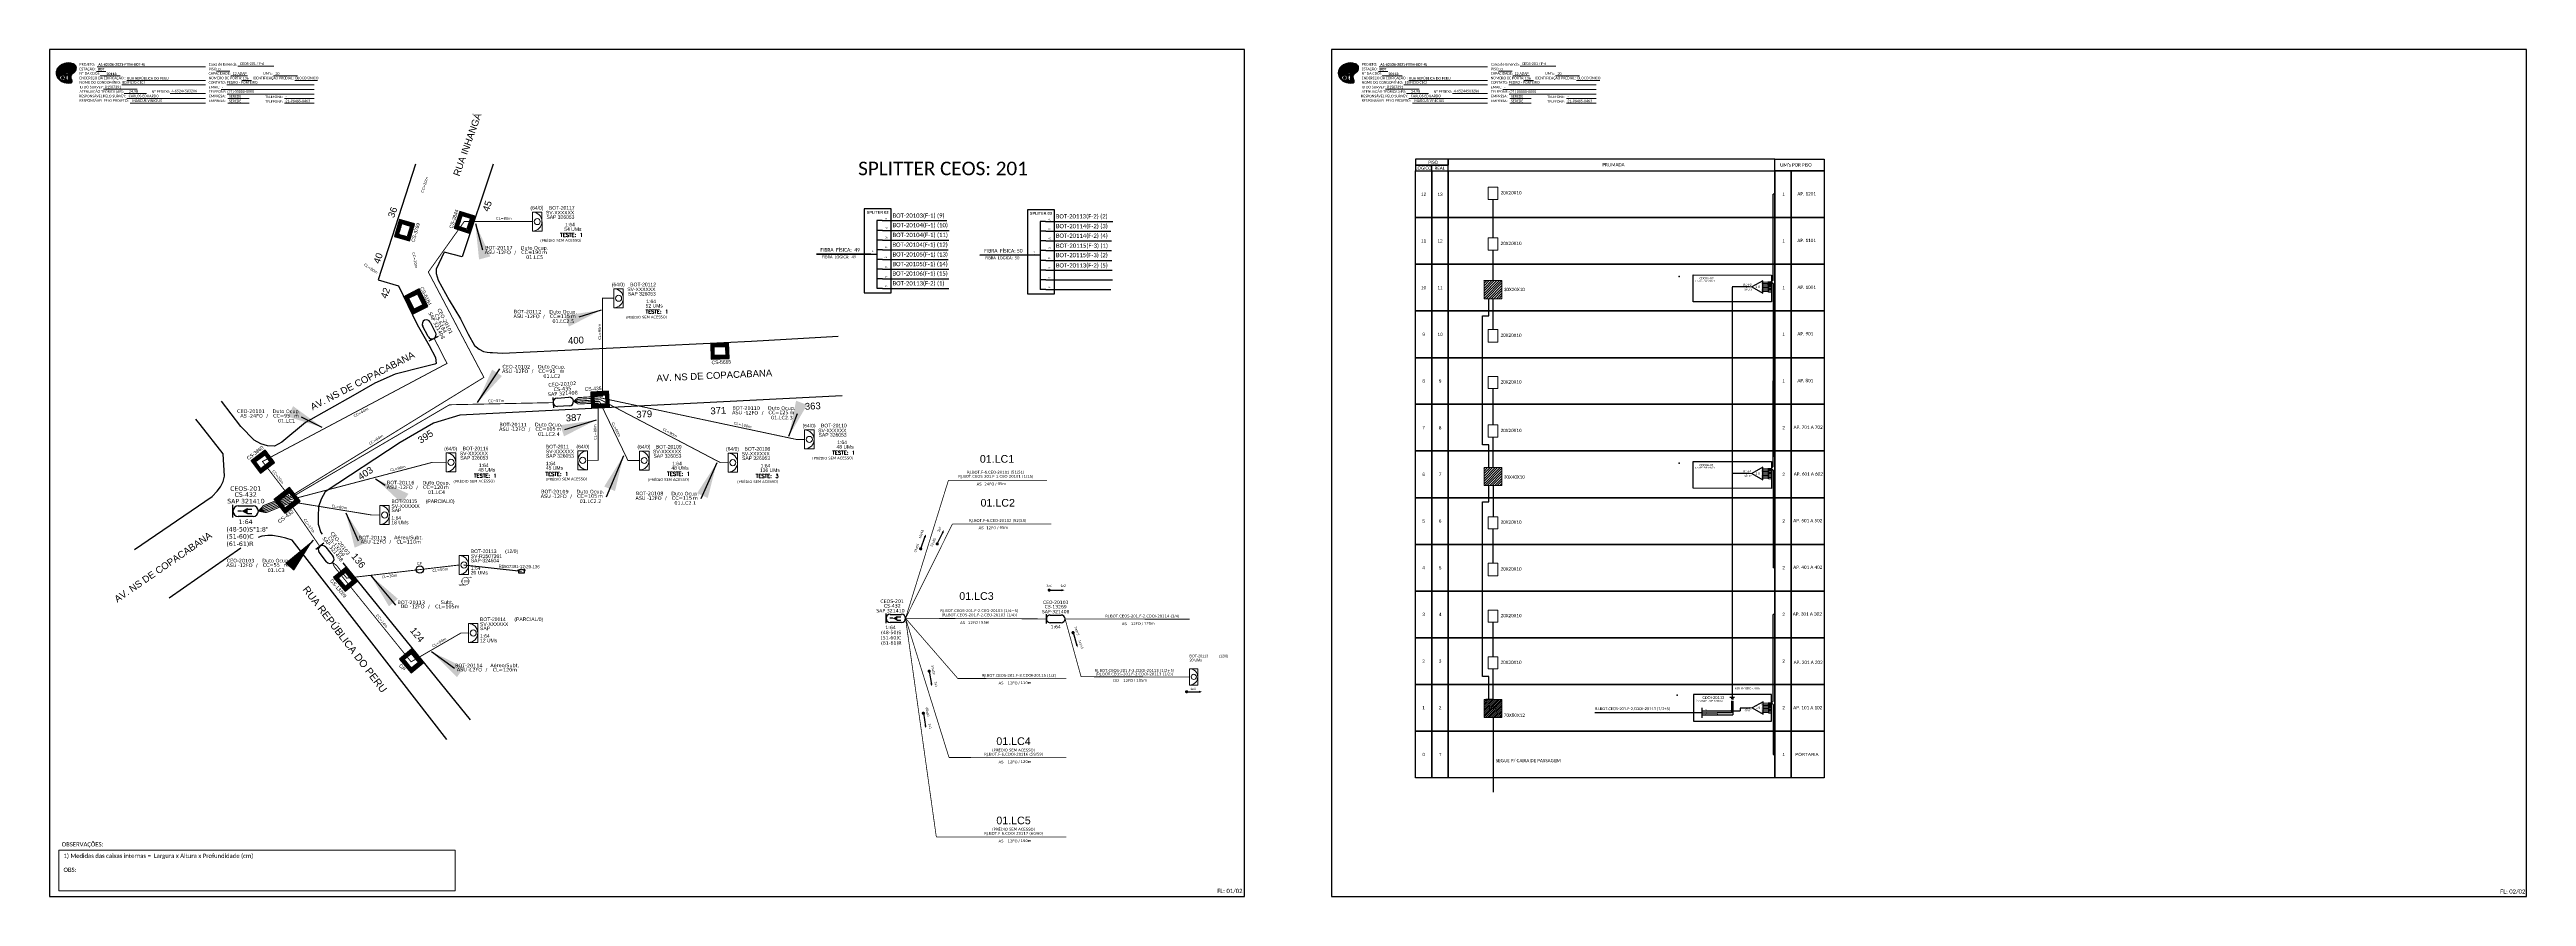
# Paper-space layout 'CDOI-20113' of a CAD drawing. Header units: inches. Extents: x 3 to 1741, y 3 to 597.
# The model-space entities are those that its viewports show. They can reach past a viewport. Long polylines and large blocks are cut down to what shows.
import ezdxf
from ezdxf.enums import TextEntityAlignment as Align

# ---------------------------------------------------------------- set-up
doc = ezdxf.new("R2010")
doc.units = ezdxf.units.IN
doc.header["$MEASUREMENT"] = 0
for name, color, linetype in [('10.1-Caixas Subterrâneas', 5, 'Continuous'), ('20.4-CEOS', 1, 'Continuous'), ('20.5-CEO', 1, 'Continuous'), ('CAP a instalar', 1, 'FENCELINE1'), ('EXTRA', 50, 'Continuous'), ('label_cabos', 7, 'Continuous'), ('LAYOUT', 7, 'Continuous'), ('Legenda', 1, 'Continuous'), ('MUB', 252, 'Continuous'), ('SETA', 7, 'Continuous'), ('surveys', 7, 'Continuous'), ('SURVEYS_LEGENDAS', 7, 'Continuous'), ('texto', 255, 'Continuous'), ('UNIFILAR', 7, 'Continuous')]:
    doc.layers.add(name, color=color, linetype=linetype)
for name, color, linetype, lineweight in [("20.0-LEGENDA DOS CDO'S", 1, 'Continuous', 0), ('20.1-CDO_INTERIOR', 1, 'Continuous', 0), ('40.1-ETIQUETAS', 1, 'Continuous', 20)]:
    doc.layers.add(name, color=color, linetype=linetype, lineweight=lineweight)
doc.layers.add('Comprimeto de lance', color=7, linetype='Continuous', true_color=0xf7f7f7)
doc.styles.add('ARIAL', font='arial.ttf')
doc.styles.add('ROMANS', font='simplex')
doc.styles.add('siredit', font='verdana.ttf')
doc.styles.add('WMF-Calibri0', font='calibri.ttf')
doc.styles.add('WMF-Calibri1', font='calibrib.ttf')
doc.linetypes.add('FENCELINE1', pattern='A,0.25,-0.1,[133,ltypeshp.shx,S=0.1,R=0,X=-0.1,Y=0],-0.1,1', length=1.45)
doc.dimstyles.new('CC', dxfattribs={"dimtxt": 1, "dimasz": 2, "dimexe": 0.18, "dimexo": 0.0625, "dimgap": 0.09, "dimtad": 0, "dimdec": 0, "dimrnd": 1, "dimzin": 0, "dimdsep": 46, "dimtxsty": 'siredit', "dimblk": 'NONE', "dimcen": 0, "dimse1": 1, "dimse2": 1, "dimsd1": 1, "dimsd2": 1, "dimclrt": 7, "dimadec": 0, "dimazin": 0, "dimtfac": 1, "dimtdec": 0, "dimtofl": 0, "dimtmove": 0, "dimatfit": 3, "dimfxl": 0, "dimtolj": 1, "dimtzin": 0, "dimarcsym": 0})

# ---------------------------------------------------------------- blocks, each defined once
blk = doc.blocks.new('*X6')
at = {"color": 0, "linetype": 'Continuous'}
for p, q in [((-1.25, 0.34099), (-0.49099, 1.1)), ((-1.25, 0.517767), (-0.667767, 1.1)), ((-1.25, 0.694544), (-0.844544, 1.1)), ((-1.25, 0.87132), (-1.02132, 1.1)), ((-1.25, 1.048097), (-1.198097, 1.1)), ((-1.25, 0.164214), (-0.8035, 0.610714)), ((-1.25, -0.012563), (-0.8035, 0.433937)), ((-1.25, -0.18934), (-0.8035, 0.25716)), ((-1.25, -0.366117), (-0.8035, 0.080383)), ((-0.789214, 0.625), (-0.314214, 1.1)), ((-0.612437, 0.625), (-0.137437, 1.1)), ((-0.43566, 0.625), (0.03934, 1.1)), ((-0.258883, 0.625), (0.216117, 1.1)), ((-0.082107, 0.625), (0.392893, 1.1)), ((0.09467, 0.625), (0.56967, 1.1)), ((0.271447, 0.625), (0.746447, 1.1)), ((0.448223, 0.625), (0.923223, 1.1)), ((0.625, 0.625), (1.1, 1.1)), ((0.801777, 0.625), (1.25, 1.073223)), ((0.8035, 0.449947), (1.25, 0.896447)), ((0.8035, 0.27317), (1.25, 0.71967)), ((0.8035, 0.096393), (1.25, 0.542893)), ((0.8035, -0.080383), (1.25, 0.366117)), ((0.8035, -0.25716), (1.25, 0.18934)), ((0.8035, -0.433937), (1.25, 0.012563)), ((-1.25, -0.542893), (-0.8035, -0.096393)), ((-1.25, -0.71967), (-0.8035, -0.27317)), ((-1.25, -0.896447), (-0.8035, -0.449947)), ((-1.25, -1.073223), (-0.801777, -0.625)), ((-1.1, -1.1), (-0.625, -0.625)), ((-0.923223, -1.1), (-0.448223, -0.625)), ((-0.746447, -1.1), (-0.271447, -0.625)), ((-0.56967, -1.1), (-0.09467, -0.625)), ((-0.392893, -1.1), (0.082107, -0.625)), ((-0.216117, -1.1), (0.258883, -0.625)), ((-0.03934, -1.1), (0.43566, -0.625)), ((0.137437, -1.1), (0.612437, -0.625)), ((0.314214, -1.1), (0.789214, -0.625)), ((0.49099, -1.1), (1.25, -0.34099)), ((0.667767, -1.1), (1.25, -0.517767)), ((0.8035, -0.610714), (1.25, -0.164214)), ((0.844544, -1.1), (1.25, -0.694544)), ((1.02132, -1.1), (1.25, -0.87132)), ((1.198097, -1.1), (1.25, -1.048097))]:
    blk.add_line(p, q, dxfattribs=at)
blk = doc.blocks.new('MANHOLE_MQ')
at = {"color": 0, "linetype": 'Continuous'}
for p, q in [((0.0000062, 0.0000057), (-0.0000063, 0.0000057)), ((-0.0000063, 0.0000057), (-0.0000063, -0.0000053)), ((-0.000004, 0.0000033), (0.000004, 0.0000033)), ((-0.000004, -0.0000029), (-0.000004, 0.0000033)), ((0.000004, 0.0000033), (0.000004, -0.0000029)), ((0.0000062, -0.0000053), (0.0000062, 0.0000057)), ((-0.0000063, -0.0000053), (0.0000062, -0.0000053)), ((0.000004, -0.0000029), (-0.000004, -0.0000029)), ((0.000004, -0.0000029), (0.000004, -0.0000029))]:
    blk.add_line(p, q, dxfattribs=at)
at = {"color": 0, "linetype": 'Continuous', "xscale": 5e-06, "yscale": 5e-06, "zscale": 1e-05}
blk.add_blockref('*X6', (0, 0.0000002), dxfattribs=at)
blk = doc.blocks.new('*X9')
at = {"color": 0, "linetype": 'Continuous'}
for p, q in [((-1.25, 0.34099), (-0.49099, 1.1)), ((-1.25, 0.517767), (-0.667767, 1.1)), ((-1.25, 0.694544), (-0.844544, 1.1)), ((-1.25, 0.87132), (-1.02132, 1.1)), ((-1.25, 1.048097), (-1.198097, 1.1)), ((-1.25, 0.164214), (-0.8035, 0.610714)), ((-1.25, -0.012563), (-0.8035, 0.433937)), ((-1.25, -0.18934), (-0.8035, 0.25716)), ((-1.25, -0.366117), (-0.8035, 0.080383)), ((-0.789214, 0.625), (-0.314214, 1.1)), ((-0.612437, 0.625), (-0.137437, 1.1)), ((-0.43566, 0.625), (0.03934, 1.1)), ((-0.258883, 0.625), (0.216117, 1.1)), ((-0.082107, 0.625), (0.392893, 1.1)), ((0.09467, 0.625), (0.56967, 1.1)), ((0.271447, 0.625), (0.746447, 1.1)), ((0.448223, 0.625), (0.923223, 1.1)), ((0.625, 0.625), (1.1, 1.1)), ((0.801777, 0.625), (1.25, 1.073223)), ((0.8035, 0.449947), (1.25, 0.896447)), ((0.8035, 0.27317), (1.25, 0.71967)), ((0.8035, 0.096393), (1.25, 0.542893)), ((0.8035, -0.080383), (1.25, 0.366117)), ((0.8035, -0.25716), (1.25, 0.18934)), ((0.8035, -0.433937), (1.25, 0.012563)), ((-1.25, -0.542893), (-0.8035, -0.096393)), ((-1.25, -0.71967), (-0.8035, -0.27317)), ((-1.25, -0.896447), (-0.8035, -0.449947)), ((-1.25, -1.073223), (-0.801777, -0.625)), ((-1.1, -1.1), (-0.625, -0.625)), ((-0.923223, -1.1), (-0.448223, -0.625)), ((-0.746447, -1.1), (-0.271447, -0.625)), ((-0.56967, -1.1), (-0.09467, -0.625)), ((-0.392893, -1.1), (0.082107, -0.625)), ((-0.216117, -1.1), (0.258883, -0.625)), ((-0.03934, -1.1), (0.43566, -0.625)), ((0.137437, -1.1), (0.612437, -0.625)), ((0.314214, -1.1), (0.789214, -0.625)), ((0.49099, -1.1), (1.25, -0.34099)), ((0.667767, -1.1), (1.25, -0.517767)), ((0.8035, -0.610714), (1.25, -0.164214)), ((0.844544, -1.1), (1.25, -0.694544)), ((1.02132, -1.1), (1.25, -0.87132)), ((1.198097, -1.1), (1.25, -1.048097))]:
    blk.add_line(p, q, dxfattribs=at)
blk = doc.blocks.new('*U10')
at = {"color": 0, "linetype": 'Continuous'}
for p, q in [((0.00124, 0.00109), (-0.00001, 0.00109)), ((-0.00001, 0.00109), (-0.00001, -0.00001)), ((0.00022, 0.00086), (0.00102, 0.00086)), ((0.00022, 0.00023), (0.00022, 0.00086)), ((0.00102, 0.00023), (0.00022, 0.00023)), ((0.00102, 0.00086), (0.00102, 0.00023)), ((0.00102, 0.00023), (0.00102, 0.00023)), ((0.00124, -0.00001), (0.00124, 0.00109)), ((-0.00001, -0.00001), (0.00124, -0.00001))]:
    blk.add_line(p, q, dxfattribs=at)
at = {"color": 0, "linetype": 'Continuous', "xscale": 0.0005, "yscale": 0.0005, "zscale": 0.001}
blk.add_blockref('*X9', (0.00062, 0.00054), dxfattribs=at)
at = {"layer": '10.1-Caixas Subterrâneas', "color": 0, "lineweight": 0, "style": 'ROMANS', "flags": 3}
for tag, p in [('QTDE', (-0.00062, -0.00149)), ('FATOR', (-0.00062, -0.00075)), ('ID_ATIVIDADE', (-0.00062, -0.00112))]:
    blk.add_attdef(tag, p, '', height=0.00025, dxfattribs=at)
at = {"layer": '10.1-Caixas Subterrâneas', "color": 0, "lineweight": 0, "style": 'ROMANS'}
blk.add_attdef('FID', (-0.00003, -0.00038), '', height=0.00025, dxfattribs=at)
blk = doc.blocks.new('Teste  FTTH')
at = {"color": 0, "lineweight": 0, "style": 'ROMANS'}
for tag, p in [('TESTE', (-2.3, -0.29)), ('QTDE', (0.21, -0.29))]:
    blk.add_attdef(tag, p, '', height=0.48, dxfattribs=at)
for tag, p, flags in [('FID', (-2.23, -1.25), 1), ('FATOR', (-2.23, -2.03), 3), ('ID_ATIVIDADE', (-2.23, -2.72), 3)]:
    blk.add_attdef(tag, p, '', height=0.48, dxfattribs=dict(at, flags=flags))
blk = doc.blocks.new('*U14')
at = {"layer": '20.5-CEO'}
for p, q in [((-1.56, 1.26), (1.8, 1.26)), ((1.8, -1.13), (-1.56, -1.13))]:
    blk.add_line(p, q, dxfattribs=at)
blk.add_lwpolyline([(-2.75, 1.51), (-2.75, -1.38)], dxfattribs=at)
for centre, start, end in [((-1.56, 0.07), 90, 270), ((1.8, 0.07), 270, 90)]:
    blk.add_arc(centre, 1.2, start, end, dxfattribs=at)
at = {"layer": '20.5-CEO', "color": 7, "style": 'siredit'}
for tag, p in [('LOCAL', (0.12, 4.23)), ('SAP', (0.12, 2.97)), ('FID', (0.11, 5.61)), ('FIBRAS_RESERVA', (0.12, -1.94))]:
    blk.add_attdef(tag, text='', height=1.01, dxfattribs=at).set_placement(p, align=Align.TOP_CENTER)
at = {"layer": '20.5-CEO', "color": 7, "style": 'siredit', "flags": 3}
blk.add_attdef('QTDE', (-4.88, -7.06), '', height=1.01, dxfattribs=at)
at = {"layer": '20.5-CEO', "color": 7, "style": 'siredit'}
for tag, flags, p in [('ID_ATIVIDADE', 3, (0.11, -3.51)), ('FATOR', 1, (0.11, -4.82))]:
    blk.add_attdef(tag, text='', height=1.01, dxfattribs=dict(at, flags=flags)).set_placement(p, align=Align.TOP_CENTER)
blk = doc.blocks.new('_None')
blk = doc.blocks.new('Inst CB DT OCUP CFOA-SM-ASU-120-S-12')
at = {"layer": 'label_cabos', "color": 0, "style": 'siredit'}
for tag, flags, p in [('ID_ATIVIDADE', 3, (1.31, 2.67)), ('FATOR', 1, (11.56, 2.55))]:
    blk.add_attdef(tag, text='', height=1, rotation=359.69001, dxfattribs=dict(at, flags=flags)).set_placement(p, align=Align.MIDDLE_CENTER)
for tag, p in [('TIPO_CABO', (1.26, 0)), ('DESTINO_CABO', (3.13, 1.26)), ('CABO', (4.69, -0.05)), ('/', (7.71, -0.05)), ('LANCE', (10.91, 0)), ('TIPO_CABO', (13.11, 1.24)), ('UND', (15.96, 0)), ('FID', (13.15, -1.41))]:
    blk.add_attdef(tag, text='', height=1, rotation=359.69001, dxfattribs=at).set_placement(p, align=Align.MIDDLE_CENTER)
blk.add_attdef('QTDE', (12.43, -0.47), '', height=1, rotation=359.69001, dxfattribs=at)
blk = doc.blocks.new('LEGENDA DOS CABOS')
at = {"layer": 'EXTRA', "color": 0, "style": 'siredit'}
for tag, p in [('ID', (4.6, 0.97)), ('XX', (9.03, 0.97))]:
    blk.add_attdef(tag, text='', height=0.48, rotation=359.69001, dxfattribs=at).set_placement(p, align=Align.MIDDLE_CENTER)
at = {"layer": 'Legenda', "color": 0, "style": 'siredit'}
for tag, p in [('TIPO_CABO', (1.31, 0)), ('CABO', (4.69, -0.05)), ('/', (6.81, -0.05)), ('METROS', (10.03, -0.05))]:
    blk.add_attdef(tag, text='', height=0.8, rotation=359.69001, dxfattribs=at).set_placement(p, align=Align.MIDDLE_CENTER)
blk = doc.blocks.new('*U12')
at = {"layer": '20.4-CEOS', "color": 7, "style": 'siredit'}
for tag, p in [('FIBRAS_SPLITTER', (0, 0)), ('FIBRAS_TOP_C', (0, -4.13)), ('RESERVA_FINAIS', (0, -5.46))]:
    blk.add_attdef(tag, p, '', height=1.01, dxfattribs=at)
for tag, p, flags in [('QTDE', (0, -9.4), 1), ('ID_ATIVIDADE', (0, -6.77), 3), ('FATOR', (0, -8.09), 1), ('FID', (0, -10.71), 1)]:
    blk.add_attdef(tag, p, '', height=1.01, dxfattribs=dict(at, flags=flags))
blk = doc.blocks.new('Inst CB DT OCUP CFOA-SM-AS-80-TS-24')
at = {"layer": 'label_cabos', "color": 0, "style": 'siredit'}
for tag, flags, p in [('ID_ATIVIDADE', 3, (1.31, 2.67)), ('FATOR', 1, (11.56, 2.55))]:
    blk.add_attdef(tag, text='', height=1, rotation=359.69001, dxfattribs=dict(at, flags=flags)).set_placement(p, align=Align.MIDDLE_CENTER)
for tag, p in [('TIPO_CABO', (1.76, 0)), ('DESTINO_CABO', (3.13, 1.26)), ('CABO', (4.69, -0.05)), ('/', (7.71, -0.05)), ('LANCE', (10.91, 0)), ('TIPO_CABO', (13.11, 1.24)), ('UND', (15.96, 0)), ('FID', (13.15, -1.41))]:
    blk.add_attdef(tag, text='', height=1, rotation=359.69001, dxfattribs=at).set_placement(p, align=Align.MIDDLE_CENTER)
blk.add_attdef('QTDE', (12.43, -0.47), '', height=1, rotation=359.69001, dxfattribs=at)
blk = doc.blocks.new('ETIQUETA_RS5F')
at = {"layer": '40.1-ETIQUETAS', "color": 0, "style": 'siredit'}
blk.add_text('/', height=1.5, dxfattribs=at).set_placement((1.6, -2), align=Align.MIDDLE_RIGHT)
for tag, p in [('ETIQUETA_R_SECUNDARIA', (1.2, 2.1)), ('ETIQUETA_R_PRIMARIA', (1.2, 4.1)), ('F_ATIVAS/F_MORTAS', (1.1, -4.2))]:
    blk.add_attdef(tag, text='', height=1.5, dxfattribs=at).set_placement(p, align=Align.MIDDLE_CENTER)
for tag, p in [('TIPO_CABO', (-6.6, -2.1)), ('CAP_CABO', (0.4, -2.1))]:
    blk.add_attdef(tag, text='', height=1.5, dxfattribs=at).set_placement(p, align=Align.MIDDLE_RIGHT)
for tag, p in [('FUSÃO_1', (0.8, -8.4)), ('FUSÃO_2', (0.8, -10.6)), ('FUSÃO_3', (0.8, -12.9)), ('FUSÃO_4', (0.8, -15.1)), ('FUSÃO_5', (0.8, -17.2))]:
    blk.add_attdef(tag, text='', height=1.5, dxfattribs=at).set_placement(p, align=Align.CENTER)
blk.add_attdef('METROS', text='', height=1.5, dxfattribs=at).set_placement((2.1, -2), align=Align.MIDDLE_LEFT)
blk = doc.blocks.new('A$C0F3E0099')
blk.add_lwpolyline([(2.34, 1.47), (2.49, 1.47)])
at = {"layer": 'surveys'}
for p, q in [((1.4, 1.42), (0, 1.03)), ((0, 1.03), (0.44, 1.03)), ((0.43, 0.02), (0.44, 1.02)), ((2.35, 0), (0.43, 0.02)), ((1.4, 1.42), (2.8, 1)), ((2.34, 1.14), (2.34, 1.47)), ((2.36, 1), (2.35, 0)), ((2.8, 1), (2.36, 1)), ((2.49, 1.47), (2.49, 1.1))]:
    blk.add_line(p, q, dxfattribs=at)
blk = doc.blocks.new('OI')
h = blk.add_hatch(color=40)
edge = h.paths.add_edge_path()
edge.add_spline(control_points=[(4.4, -0.7), (3.9, -1), (3.3, -1.5), (2.8, -2.6), (2.9, -3.5), (3.1, -4.3), (3.3, -4.9), (3.4, -5.4), (3.4, -5.9), (3.2, -6.4), (2.5, -6.6), (1.7, -6.6), (0.6, -6.7), (-0.6, -6.4), (-1.6, -6.1), (-2.8, -5.6), (-3.9, -4.8), (-4.9, -3.7), (-5.3, -2.6), (-5.6, -1.9), (-5.8, -1), (-5.7, 0.5), (-5.1, 2), (-4.1, 3), (-3.3, 3.6), (-2.4, 4.2), (-1.4, 4.4), (-0.6, 4.7), (0.8, 4.9), (2.2, 5), (3.8, 4.6), (4.7, 4.2), (5.4, 3.7), (5.8, 3), (6, 2.2), (6, 1.5), (5.7, 0.6), (5.3, 0.1), (4.9, -0.4), (4.5, -0.6), (4.4, -0.7)], knot_values=[0, 0, 0, 0, 1.60434, 2.417191, 3.427595, 4.282808, 4.776746, 5.304182, 5.888771, 6.258406, 6.858137, 7.79129, 8.986195, 10.124242, 11.187857, 12.242908, 13.953784, 15.414161, 16.515391, 17.349188, 17.675853, 19.552021, 21.515531, 22.568638, 23.63245, 24.621084, 25.782718, 26.745347, 27.142653, 29.870543, 31.004649, 31.921532, 32.709589, 33.801391, 34.042471, 35.192333, 35.971461, 36.628871, 37.254359, 37.836911, 37.836911, 37.836911, 37.836911], degree=3, periodic=0)
h.paths.add_polyline_path([(1.1, -0.9, -1), (0, -0.9, -1)], flags=16)
edge = h.paths.add_edge_path(flags=16)
edge.add_ellipse((0.6, -3.6), major_axis=(-0.02, 1.71), ratio=0.361305, start_angle=0, end_angle=360)
h.paths.add_polyline_path([(-0.4, -3.6, -1), (-3.8, -3.6, -1)], flags=16)
edge = h.paths.add_edge_path(flags=0)
edge.add_ellipse((-2.1, -3.6), major_axis=(0, 0.885), ratio=0.758294, start_angle=0, end_angle=360)
at = {"color": 40}
for centre, radius in [((-2.1, -3.6), 1.72), ((0.5, -0.9), 0.587)]:
    blk.add_circle(centre, radius, dxfattribs=at)
blk.add_ellipse((-2.1, -3.6), major_axis=(0, 0.885), ratio=0.758294, start_param=-3.141592653589792, end_param=3.141592653589792, dxfattribs=at)
blk.add_ellipse((0.6, -3.6), major_axis=(-0.02, 1.71), ratio=0.361305, dxfattribs=at)
at = {"color": 40, "start_tangent": (-0.800898, -0.598801), "end_tangent": (-0.800898, -0.598801)}
blk.add_spline([(4.4, -0.7), (3.2, -1.8), (2.9, -2.5), (2.9, -3.5), (3.1, -4.4), (3.3, -4.8), (3.4, -5.4), (3.4, -6), (3.2, -6.3), (2.7, -6.5), (1.7, -6.6), (0.5, -6.6), (-0.6, -6.4), (-1.6, -6.1), (-2.6, -5.7), (-3.9, -4.7), (-4.9, -3.6), (-5.4, -2.6), (-5.6, -1.8), (-5.7, -1.5), (-5.6, 0.4), (-4.8, 2.2), (-4.1, 3), (-3.3, 3.6), (-2.4, 4.1), (-1.3, 4.5), (-0.4, 4.7), (0, 4.8), (2.7, 4.8), (3.8, 4.5), (4.7, 4.2), (5.3, 3.7), (5.9, 2.7), (5.9, 2.5), (5.9, 1.3), (5.7, 0.6), (5.3, 0.1), (4.8, -0.4), (4.4, -0.7)], degree=3, dxfattribs=at)
blk = doc.blocks.new('A$C415C251F')
at = {"color": 3}
blk.add_point((0, 0), dxfattribs=at)
blk = doc.blocks.new('LEG_CDOIA8_C-SPLT_ESQ')
at = {"color": 3, "extrusion": (0, 0, -1), "xscale": -1, "zscale": -1}
blk.add_blockref('A$C415C251F', (0, 0), dxfattribs=at)
at = {"style": 'ARIAL', "flags": 4}
blk.add_attdef('SPLITAGEM', text='', height=1.5, dxfattribs=at).set_placement((18.6, -12.6), align=Align.CENTER)
at = {"color": 1, "style": 'WMF-Calibri0', "flags": 4}
blk.add_attdef('MODELO', text='', height=1.5, dxfattribs=at).set_placement((22.5, -4.5), align=Align.CENTER)
blk.add_attdef('CDO', (21.4, -2.6), '', height=2, dxfattribs=at)
blk = doc.blocks.new('SPLT_1-8_SC-APC')
at = {"color": 1, "lineweight": 0}
blk.add_lwpolyline([(-17, -7.5), (-19.3, -7.5)], dxfattribs=at)
at = {"color": 1}
blk.add_lwpolyline([(-7.4, -2.1), (-17, -7.5), (-7.4, -13), (-7.4, -2.1)], dxfattribs=at)
at = {"color": 3, "lineweight": 0}
for points in [[(-3, -3.5), (-7.4, -3.5)], [(-7.4, -4.7), (-3, -4.7)], [(-7.4, -5.8), (-3, -5.8)], [(-7.4, -7), (-3, -7)], [(-7.4, -8.1), (-3, -8.1)], [(-7.4, -9.3), (-3, -9.3)], [(-7.4, -10.4), (-3, -10.4)], [(-7.4, -11.6), (-3, -11.6)], [(-2.4, -3), (-2.4, -4)], [(-2.4, -3), (0, -3)], [(-2.4, -4), (0, -4)], [(-2.4, -4.2), (-2.4, -5.2)], [(-2.4, -4.2), (0, -4.2)], [(-2.4, -5.2), (0, -5.2)], [(-2.4, -5.3), (-2.4, -6.3)], [(-2.4, -5.3), (0, -5.3)], [(-2.4, -6.3), (0, -6.3)], [(-2.4, -6.5), (-2.4, -7.5)], [(-2.4, -6.5), (0, -6.5)], [(-2.4, -7.5), (0, -7.5)], [(-2.4, -7.6), (-2.4, -8.6)], [(-2.4, -7.6), (0, -7.6)], [(-2.4, -8.6), (0, -8.6)], [(-2.4, -8.8), (-2.4, -9.8)], [(-2.4, -8.8), (0, -8.8)], [(-2.4, -9.8), (0, -9.8)], [(-2.4, -9.9), (-2.4, -10.9)], [(-2.4, -9.9), (0, -9.9)], [(-2.4, -10.9), (0, -10.9)], [(-2.4, -11.1), (-2.4, -12.1)], [(-2.4, -11.1), (0, -11.1)], [(-2.4, -12.1), (0, -12.1)]]:
    blk.add_lwpolyline(points, dxfattribs=at)
for points in [[(-3, -3.2), (-2.4, -3.2), (-2.4, -3.8), (-3, -3.8)], [(-3, -4.4), (-2.4, -4.4), (-2.4, -5), (-3, -5)], [(-3, -5.5), (-2.4, -5.5), (-2.4, -6.1), (-3, -6.1)], [(-3, -6.7), (-2.4, -6.7), (-2.4, -7.3), (-3, -7.3)], [(-3, -7.8), (-2.4, -7.8), (-2.4, -8.4), (-3, -8.4)], [(-3, -9), (-2.4, -9), (-2.4, -9.6), (-3, -9.6)], [(-3, -10.1), (-2.4, -10.1), (-2.4, -10.7), (-3, -10.7)], [(-3, -11.3), (-2.4, -11.3), (-2.4, -11.9), (-3, -11.9)]]:
    blk.add_lwpolyline(points, close=True, dxfattribs=at)
at = {"color": 1, "style": 'ARIAL'}
for s, height, p in [('1:8', 2, (-13.9, -8.4)), ('S1', 0.75, (-8.7, -3.8)), ('S2', 0.75, (-8.7, -5)), ('S3', 0.75, (-8.7, -6.2)), ('S4', 0.75, (-8.7, -7.4)), ('S5', 0.75, (-8.7, -8.6)), ('S6', 0.75, (-8.7, -9.7)), ('S7', 0.75, (-8.7, -10.8)), ('S8', 0.75, (-8.7, -11.9))]:
    blk.add_text(s, height=height, dxfattribs=at).set_placement(p)
blk = doc.blocks.new('SPLITTER_')
blk.add_point((0, 0))
at = {"style": 'ARIAL', "flags": 4}
blk.add_attdef('SPLT', (0, -3.3), '', height=1.5, dxfattribs=at)

msp = doc.modelspace()

# ---------------------------------------------------------------- hatches: boundary and pattern name
h = msp.add_hatch()
h.set_pattern_fill('ANSI31', color=1, scale=10, style=0)
h.set_pattern_definition([(45, (-19892.1965, 2895.137), (-0.883883476, 0.883883476), [])])
h.paths.add_polyline_path([(9622.4, 5060.2), (9622.4, 5072.9), (9609.8, 5072.9), (9609.8, 5060.2)])
h = msp.add_hatch()
h.set_pattern_fill('ANSI31', color=1, scale=10, style=0)
h.set_pattern_definition([(45, (-19892.1965, 2862.3933), (-0.883883476, 0.883883476), [])])
h.paths.add_polyline_path([(9609.8, 4929.1), (9622.4, 4929.1), (9622.4, 4941.7), (9609.8, 4941.7)])
h = msp.add_hatch()
h.set_pattern_fill('ANSI31', color=1, scale=7.526522, style=0)
h.set_pattern_definition([(45, (9386.902, 4452.0952), (-0.6652568, 0.6652568), [])])
h.paths.add_polyline_path([(9622.4, 4779.1), (9609.8, 4779.1), (9609.8, 4766.5), (9622.4, 4766.5)])
h.paths.add_polyline_path([(9612.3, 4770.8), (9620.3, 4770.8), (9620.3, 4774.8), (9612.3, 4774.8)], flags=24)
h = msp.add_hatch(color=3)
h.dxf.hatch_style = 1
edge = h.paths.add_edge_path()
edge.add_arc((9773.6, 4769.8), 0.242, 0, 360)
h = msp.add_hatch(color=3)
h.dxf.hatch_style = 1
edge = h.paths.add_edge_path()
edge.add_arc((9773.6, 4768.4), 0.242, 0, 360)
h = msp.add_hatch(color=3)
h.dxf.hatch_style = 1
edge = h.paths.add_edge_path()
edge.add_arc((9796.2, 4773.1), 0.242, 0, 360)

# ---------------------------------------------------------------- linework, layer by layer
at = {"color": 5}
for p, q in [((9796, 5068.5), (9784, 5068.5)), ((9796, 4937.5), (9784, 4937.5))]:
    msp.add_line(p, q, dxfattribs=at)
at = {"color": 3}
msp.add_line((9813.8, 4949.6), (9812.7, 4949.6), dxfattribs=at)
msp.add_line((9615.5, 4779.1), (9611, 4779.1))
at = {"color": 0, "lineweight": 0}
for p, q in [((8609.6, 4673.3), (8887.8, 4673.3)), ((8609.6, 4644.8), (8609.6, 4673.3)), ((8887.8, 4673.3), (8887.8, 4644.8)), ((8887.8, 4644.8), (8609.6, 4644.8))]:
    msp.add_line(p, q, dxfattribs=at)
for points in [[(8603, 4640.9), (9441.6, 4640.9), (9441.6, 5234.9), (8603, 5234.9), (8603, 4640.9)], [(9502.8, 4640.9), (10341.3, 4640.9), (10341.3, 5234.9), (9502.8, 5234.9), (9502.8, 4640.9)], [(9573.2, 5149.8), (9573.2, 5153.9)], [(9584.7, 5149.8), (9813.8, 5149.8), (9813.8, 5158), (9584.7, 5158), (9584.7, 5158), (9584.7, 5153.9)], [(9813.8, 5149.8), (9813.8, 5158)], [(9616.1, 4809.1), (9616.1, 4833.2)]]:
    msp.add_lwpolyline(points)
at = {"color": 7, "lineweight": 0}
for points in [[(8636, 5219.6), (8642.5, 5219.6)], [(8636.5, 5222.9), (8712.5, 5222.9)], [(8638.6, 5216.6), (8652.6, 5216.6)], [(8720.3, 5219.7), (8729.7, 5219.7)], [(8730.3, 5216.6), (8741.9, 5216.6)], [(8735.3, 5223.4), (8760.4, 5223.4)], [(8760.3, 5216.6), (8777.1, 5216.6)], [(9535.7, 5219.6), (9542.3, 5219.6)], [(9536.3, 5222.9), (9612.2, 5222.9)], [(9538.4, 5216.6), (9552.3, 5216.6)], [(9620, 5219.7), (9629.5, 5219.7)], [(9630.1, 5216.6), (9641.7, 5216.6)], [(9635.1, 5223.4), (9660.2, 5223.4)], [(9660, 5216.6), (9676.9, 5216.6)], [(8641, 5207.1), (8664.6, 5207.1)], [(8653.8, 5210.2), (8712.5, 5210.2)], [(8655.5, 5204.2), (8671.2, 5204.2)], [(8657.2, 5213.3), (8712.5, 5213.3)], [(8657.2, 5200.6), (8712.5, 5200.6)], [(8687.8, 5204.2), (8712.3, 5204.2)], [(8688.3, 5204.2), (8712.5, 5204.2)], [(8723.4, 5207), (8788.7, 5207)], [(8727.4, 5210.2), (8788.7, 5210.2)], [(8727.7, 5203.7), (8788.7, 5203.7)], [(8728.3, 5200.6), (8743.1, 5200.6)], [(8737.9, 5213.3), (8744.8, 5213.3)], [(8767.9, 5200.6), (8788.7, 5200.6)], [(8775.1, 5213.3), (8791.2, 5213.3)], [(9540.7, 5207.1), (9564.3, 5207.1)], [(9553.6, 5210.2), (9612.2, 5210.2)], [(9555.3, 5204.2), (9570.9, 5204.2)], [(9557, 5213.3), (9612.2, 5213.3)], [(9557, 5200.6), (9612.2, 5200.6)], [(9587.6, 5204.2), (9612.1, 5204.2)], [(9588.1, 5204.2), (9612.2, 5204.2)], [(9623.1, 5207), (9688.4, 5207)], [(9627.2, 5210.2), (9688.4, 5210.2)], [(9627.4, 5203.7), (9688.4, 5203.7)], [(9628, 5200.6), (9642.8, 5200.6)], [(9637.7, 5213.3), (9644.6, 5213.3)], [(9667.6, 5200.6), (9688.4, 5200.6)], [(9674.8, 5213.3), (9691, 5213.3)], [(8659.7, 5197.4), (8712.5, 5197.4)], [(8728.3, 5197.4), (8743.1, 5197.4)], [(8767.9, 5197.4), (8788.7, 5197.4)], [(9559.5, 5197.4), (9612.2, 5197.4)], [(9628, 5197.4), (9642.8, 5197.4)], [(9667.6, 5197.4), (9688.4, 5197.4)]]:
    msp.add_lwpolyline(points, dxfattribs=at)
at = {"color": 0}
for points in [[(9561.6, 5153.9), (9584.7, 5153.9), (9584.7, 5158), (9561.6, 5158)], [(9561.6, 5149.8), (9584.7, 5149.8), (9584.7, 5153.9), (9561.6, 5153.9)]]:
    msp.add_lwpolyline(points, close=True, dxfattribs=at)
for points in [[(9561.6, 5149.8), (9573.2, 5149.8), (9573.2, 5117.1), (9561.6, 5117.1)], [(9573.2, 5149.8), (9584.7, 5149.8), (9584.7, 5117.1), (9573.2, 5117.1)], [(9584.7, 5149.8), (9813.8, 5149.8), (9813.8, 5117.1), (9584.7, 5117.1)], [(9813.8, 5158), (9848.5, 5158), (9848.5, 5149.8), (9813.8, 5149.8)], [(9813.8, 5149.8), (9825.3, 5149.8), (9825.3, 5117.1), (9813.8, 5117.1)], [(9825.3, 5149.8), (9848.5, 5149.8), (9848.5, 5117.1), (9825.3, 5117.1)], [(9561.6, 5117.1), (9573.2, 5117.1), (9573.2, 5084.3), (9561.6, 5084.3)], [(9573.2, 5117.1), (9584.7, 5117.1), (9584.7, 5084.3), (9573.2, 5084.3)], [(9584.7, 5117.1), (9813.8, 5117.1), (9813.8, 5084.3), (9584.7, 5084.3)], [(9813.8, 5117.1), (9825.3, 5117.1), (9825.3, 5084.3), (9813.8, 5084.3)], [(9825.3, 5117.1), (9848.5, 5117.1), (9848.5, 5084.3), (9825.3, 5084.3)], [(9561.6, 5084.3), (9573.2, 5084.3), (9573.2, 5051.6), (9561.6, 5051.6)], [(9573.2, 5084.3), (9584.7, 5084.3), (9584.7, 5051.6), (9573.2, 5051.6)], [(9584.7, 5084.3), (9813.8, 5084.3), (9813.8, 5051.6), (9584.7, 5051.6)], [(9813.8, 5084.3), (9825.3, 5084.3), (9825.3, 5051.6), (9813.8, 5051.6)], [(9825.3, 5084.3), (9848.5, 5084.3), (9848.5, 5051.6), (9825.3, 5051.6)], [(9561.6, 5051.6), (9573.2, 5051.6), (9573.2, 5018.8), (9561.6, 5018.8)], [(9573.2, 5051.6), (9584.7, 5051.6), (9584.7, 5018.8), (9573.2, 5018.8)], [(9584.7, 5051.6), (9813.8, 5051.6), (9813.8, 5018.8), (9584.7, 5018.8)], [(9813.8, 5051.6), (9825.3, 5051.6), (9825.3, 5018.8), (9813.8, 5018.8)], [(9825.3, 5051.6), (9848.5, 5051.6), (9848.5, 5018.8), (9825.3, 5018.8)], [(9561.6, 5018.8), (9573.2, 5018.8), (9573.2, 4986.1), (9561.6, 4986.1)], [(9573.2, 5018.8), (9584.7, 5018.8), (9584.7, 4986.1), (9573.2, 4986.1)], [(9584.7, 5018.8), (9813.8, 5018.8), (9813.8, 4986.1), (9584.7, 4986.1)], [(9813.8, 5018.8), (9825.3, 5018.8), (9825.3, 4986.1), (9813.8, 4986.1)], [(9825.3, 5018.8), (9848.5, 5018.8), (9848.5, 4986.1), (9825.3, 4986.1)], [(9561.6, 4986.1), (9573.2, 4986.1), (9573.2, 4953.4), (9561.6, 4953.4)], [(9573.2, 4986.1), (9584.7, 4986.1), (9584.7, 4953.4), (9573.2, 4953.4)], [(9584.7, 4986.1), (9813.8, 4986.1), (9813.8, 4953.4), (9584.7, 4953.4)], [(9813.8, 4986.1), (9825.3, 4986.1), (9825.3, 4953.4), (9813.8, 4953.4)], [(9825.3, 4986.1), (9848.5, 4986.1), (9848.5, 4953.4), (9825.3, 4953.4)], [(9561.6, 4953.4), (9573.2, 4953.4), (9573.2, 4920.6), (9561.6, 4920.6)], [(9573.2, 4953.4), (9584.7, 4953.4), (9584.7, 4920.6), (9573.2, 4920.6)], [(9584.7, 4953.4), (9813.8, 4953.4), (9813.8, 4920.6), (9584.7, 4920.6)], [(9813.8, 4953.4), (9825.3, 4953.4), (9825.3, 4920.6), (9813.8, 4920.6)], [(9825.3, 4953.4), (9848.5, 4953.4), (9848.5, 4920.6), (9825.3, 4920.6)], [(9561.6, 4920.6), (9573.2, 4920.6), (9573.2, 4887.9), (9561.6, 4887.9)], [(9573.2, 4920.6), (9584.7, 4920.6), (9584.7, 4887.9), (9573.2, 4887.9)], [(9584.7, 4920.6), (9813.8, 4920.6), (9813.8, 4887.9), (9584.7, 4887.9)], [(9813.8, 4920.6), (9825.3, 4920.6), (9825.3, 4887.9), (9813.8, 4887.9)], [(9825.3, 4920.6), (9848.5, 4920.6), (9848.5, 4887.9), (9825.3, 4887.9)], [(9561.6, 4887.9), (9573.2, 4887.9), (9573.2, 4855.1), (9561.6, 4855.1)], [(9573.2, 4887.9), (9584.7, 4887.9), (9584.7, 4855.1), (9573.2, 4855.1)], [(9584.7, 4887.9), (9813.8, 4887.9), (9813.8, 4855.1), (9584.7, 4855.1)], [(9813.8, 4887.9), (9825.3, 4887.9), (9825.3, 4855.1), (9813.8, 4855.1)], [(9825.3, 4887.9), (9848.5, 4887.9), (9848.5, 4855.1), (9825.3, 4855.1)], [(9561.6, 4855.1), (9573.2, 4855.1), (9573.2, 4822.4), (9561.6, 4822.4)], [(9573.2, 4855.1), (9584.7, 4855.1), (9584.7, 4822.4), (9573.2, 4822.4)], [(9584.7, 4855.1), (9813.8, 4855.1), (9813.8, 4822.4), (9584.7, 4822.4)], [(9813.8, 4855.1), (9825.3, 4855.1), (9825.3, 4822.4), (9813.8, 4822.4)], [(9825.3, 4855.1), (9848.5, 4855.1), (9848.5, 4822.4), (9825.3, 4822.4)], [(9561.6, 4822.4), (9573.2, 4822.4), (9573.2, 4789.6), (9561.6, 4789.6)], [(9573.2, 4822.4), (9584.7, 4822.4), (9584.7, 4789.6), (9573.2, 4789.6)], [(9584.7, 4822.4), (9813.8, 4822.4), (9813.8, 4789.6), (9584.7, 4789.6)], [(9813.8, 4822.4), (9825.3, 4822.4), (9825.3, 4789.6), (9813.8, 4789.6)], [(9825.3, 4822.4), (9848.5, 4822.4), (9848.5, 4789.6), (9825.3, 4789.6)], [(9561.6, 4789.6), (9573.2, 4789.6), (9573.2, 4756.9), (9561.6, 4756.9)], [(9573.2, 4789.6), (9584.7, 4789.6), (9584.7, 4756.9), (9573.2, 4756.9)], [(9584.7, 4789.6), (9813.8, 4789.6), (9813.8, 4756.9), (9584.7, 4756.9)], [(9813.8, 4789.6), (9825.3, 4789.6), (9825.3, 4756.9), (9813.8, 4756.9)], [(9825.3, 4789.6), (9848.5, 4789.6), (9848.5, 4756.9), (9825.3, 4756.9)], [(9561.6, 4756.9), (9573.2, 4756.9), (9573.2, 4724.2), (9561.6, 4724.2)], [(9573.2, 4756.9), (9584.7, 4756.9), (9584.7, 4724.2), (9573.2, 4724.2)], [(9584.7, 4756.9), (9813.8, 4756.9), (9813.8, 4724.2), (9584.7, 4724.2)], [(9813.8, 4756.9), (9825.3, 4756.9), (9825.3, 4724.2), (9813.8, 4724.2)], [(9825.3, 4756.9), (9848.5, 4756.9), (9848.5, 4724.2), (9825.3, 4724.2)]]:
    msp.add_lwpolyline(points, close=True)
at = {"color": 0, "lineweight": 0}
for points in [[(9612.8, 5138.4), (9619.4, 5138.4), (9619.4, 5129.7), (9612.8, 5129.7)], [(9612.8, 5102.8), (9619.4, 5102.8), (9619.4, 5094.2), (9612.8, 5094.2)], [(9612.8, 5038.5), (9619.4, 5038.5), (9619.4, 5029.8), (9612.8, 5029.8)], [(9612.8, 5005.7), (9619.4, 5005.7), (9619.4, 4997.1), (9612.8, 4997.1)], [(9612.8, 4971.7), (9619.4, 4971.7), (9619.4, 4963), (9612.8, 4963)], [(9612.8, 4907.3), (9619.4, 4907.3), (9619.4, 4898.7), (9612.8, 4898.7)], [(9612.8, 4874.6), (9619.4, 4874.6), (9619.4, 4865.9), (9612.8, 4865.9)], [(9612.8, 4841.8), (9619.4, 4841.8), (9619.4, 4833.2), (9612.8, 4833.2)], [(9612.8, 4809.1), (9619.4, 4809.1), (9619.4, 4800.5), (9612.8, 4800.5)]]:
    msp.add_lwpolyline(points, close=True, dxfattribs=at)
at = {"color": 3}
for points in [[(9616.1, 5102.8), (9616.1, 5129.7)], [(9812.7, 5073.3), (9812.7, 5133.4)], [(9813.8, 5133.4), (9812.7, 5133.4)], [(9616.1, 5072.9), (9616.1, 5094.2)], [(9613.2, 4941.7), (9613.2, 4957.7), (9608.8, 4957.7), (9608.8, 5048.1), (9613.2, 5048.1), (9613.2, 5060.2)], [(9616.1, 5038.5), (9616.1, 5060.2)], [(9812.7, 5073.3), (9811.4, 5072.1), (9812.7, 5070.9), (9812.7, 5070.9)], [(9812.7, 5070.9), (9812.7, 4949.6)], [(9616.1, 4971.7), (9616.1, 4997.1)], [(9812.7, 4942.4), (9812.7, 5002.5)], [(9813.8, 5002.5), (9812.7, 5002.5)], [(9616.1, 4941.7), (9616.1, 4963)], [(9812.7, 4942.4), (9811.4, 4941.2), (9812.7, 4940), (9812.7, 4940)], [(9812.7, 4940), (9812.7, 4871.5)], [(9613.2, 4779.1), (9613.2, 4795.2), (9608.8, 4795.2), (9608.8, 4917.8), (9613.2, 4917.8), (9613.2, 4929.1)], [(9616.1, 4929.1), (9616.1, 4907.3)], [(9616.1, 4874.6), (9616.1, 4898.7)], [(9813.8, 4871.5), (9812.7, 4871.5)], [(9812.8, 4777.9), (9812.8, 4838.8)], [(9813.8, 4838.8), (9812.8, 4838.8)], [(9616.1, 4779.1), (9616.1, 4800.5)], [(9616.1, 4766.5), (9616.1, 4714.1)], [(9762.7, 4771.1), (9783.1, 4771.1)], [(9784.9, 4771.1), (9789.5, 4771.1)], [(9796.2, 4773.1), (9789.5, 4773.1), (9789.5, 4771.1)], [(9812.8, 4777.9), (9811.6, 4776.7), (9812.8, 4775.5), (9812.8, 4775.5)], [(9812.8, 4775.5), (9812.8, 4740.5), (9813.8, 4740.5)]]:
    msp.add_lwpolyline(points, dxfattribs=at)
at = {"color": 7}
for points in [[(9174.8, 5064.2), (9193.8, 5064.2), (9193.8, 5123.2), (9174.8, 5123.2)], [(9289.4, 5063.6), (9308.4, 5063.6), (9308.4, 5122.6), (9289.4, 5122.6)]]:
    msp.add_lwpolyline(points, close=True, dxfattribs=at)
at = {"color": 1}
for points in [[(9756.6, 5077), (9811.5, 5076.8), (9811.5, 5058), (9756.6, 5058.1)], [(9756.6, 4946), (9811.5, 4945.9), (9811.5, 4927), (9756.6, 4927.2)], [(9811.6, 4782.5), (9756.7, 4782.5), (9756.7, 4763.8), (9811.6, 4763.8)]]:
    msp.add_lwpolyline(points, close=True, dxfattribs=at)
at = {"color": 1, "lineweight": 0}
for points in [[(9609.8, 5072.9), (9622.4, 5072.9), (9622.4, 5060.2), (9609.8, 5060.2)], [(9609.8, 4941.7), (9622.4, 4941.7), (9622.4, 4929.1), (9609.8, 4929.1)], [(9609.8, 4779.1), (9622.4, 4779.1), (9622.4, 4766.5), (9609.8, 4766.5)]]:
    msp.add_lwpolyline(points, close=True, dxfattribs=at)
at = {"color": 5, "const_width": 1}
msp.add_lwpolyline([(9784, 5068.5), (9784, 4780.6)], dxfattribs=at)
at = {"color": 0, "const_width": 1.1}
for points in [[(9214.3, 4884.2, 1), (9214.6, 4885.3, 1)], [(9214.3, 4884.2, 1), (9214.6, 4885.3, 1)], [(9225.8, 4887.7, 1), (9226.3, 4888.7, 1)], [(9225.8, 4887.7, 1), (9226.3, 4888.7, 1)], [(9220.3, 4799.5, 1), (9220.5, 4798.4, 1)], [(9220.3, 4799.5, 1), (9220.5, 4798.4, 1)], [(9216.2, 4770, 1), (9216.4, 4768.9, 1)], [(9216.2, 4770, 1), (9216.4, 4768.9, 1)]]:
    msp.add_lwpolyline(points, format="xyb", close=True, dxfattribs=at)
at = {"color": 4}
msp.add_lwpolyline([(8934.3, 4868.8), (8893.9, 4873.4)], dxfattribs=at)
at = {"const_width": 1.1}
for points in [[(9304.1, 4855.8, 1), (9305.2, 4855.8, 1)], [(9321.2, 4826.5, 1), (9321.5, 4825.4, 1)], [(9321.2, 4826.5, 1), (9321.5, 4825.4, 1)], [(9400.5, 4784.5, 1), (9401.6, 4784.5, 1)]]:
    msp.add_lwpolyline(points, format="xyb", close=True, dxfattribs=at)
at = {"color": 5}
for points in [[(9782.4, 4780.6), (9785.5, 4780.6)], [(9783.5, 4780.6), (9783.5, 4779.3)], [(9784.5, 4780.6), (9784.5, 4779.3)], [(9783.5, 4769.8), (9773.6, 4769.8)], [(9773.6, 4768.4), (9784.5, 4768.4)], [(9783.5, 4778), (9783.5, 4769.8), (9783.5, 4769.8)], [(9784.5, 4778), (9784.5, 4768.4)]]:
    msp.add_lwpolyline(points, dxfattribs=at)
at = {"color": 1, "const_width": 1}
msp.add_lwpolyline([(9762.7, 4769.8), (9687.4, 4769.8)], dxfattribs=at)
at = {"color": 1}
msp.add_lwpolyline([(9762.7, 4773.3), (9762.7, 4766.3)], dxfattribs=at)
at = {"color": 2}
msp.add_lwpolyline([(9762.7, 4769.8), (9773.6, 4769.8)], dxfattribs=at)
at = {"color": 0}
msp.add_lwpolyline([(9762.7, 4768.4), (9773.6, 4768.4)], dxfattribs=at)
at = {"color": 5}
msp.add_circle((8863, 4870.2), 2.58, dxfattribs=at)
at = {"color": 3}
for centre in [(9773.6, 4769.8), (9773.6, 4768.4), (9796.2, 4773.1)]:
    msp.add_circle(centre, 0.242, dxfattribs=at)
msp.add_arc((9784, 4770.7), 1.01, 28.1777, 151.8214, dxfattribs=at)
at = {"layer": '20.1-CDO_INTERIOR', "color": 0, "lineweight": 18}
for points in [[(8948.7, 5107.6), (8948.6, 5120.9), (8942, 5120.9), (8942, 5107.6)], [(9005.7, 5053.8), (9005.7, 5067.1), (8999.1, 5067.1), (8999.1, 5053.8)], [(9139.7, 4954.9), (9139.7, 4968.2), (9133, 4968.2), (9133, 4954.9)], [(8888.2, 4938.8), (8888.2, 4952.1), (8881.5, 4952.1), (8881.5, 4938.8)], [(8973.9, 4940.2), (8973.8, 4953.5), (8980.5, 4953.5), (8980.5, 4940.2)], [(9023.8, 4940), (9023.8, 4953.3), (9017.1, 4953.3), (9017.1, 4940)], [(9085.9, 4938.5), (9085.9, 4951.8), (9079.3, 4951.8), (9079.3, 4938.5)], [(8841.5, 4901.9), (8841.5, 4915.2), (8834.9, 4915.2), (8834.9, 4901.9)], [(8903.7, 4819.1), (8903.7, 4832.4), (8897, 4832.4), (8897, 4819.1)]]:
    msp.add_lwpolyline(points, close=True, dxfattribs=at)
at = {"layer": '20.1-CDO_INTERIOR', "color": 1, "lineweight": 18}
for points in [[(8897.2, 4866.7), (8897.2, 4880), (8890.5, 4880), (8890.5, 4866.7)], [(9408.9, 4789.2), (9408.9, 4800.5), (9403.2, 4800.5), (9403.2, 4789.2)]]:
    msp.add_lwpolyline(points, close=True, dxfattribs=at)
at = {"layer": '20.1-CDO_INTERIOR', "color": 0, "lineweight": 18}
for centre in [(8945.3, 5114.3), (9002.4, 5060.5), (9136.3, 4961.5), (8884.8, 4945.4), (8977.2, 4946.8), (9020.4, 4946.7), (9082.6, 4945.2), (8838.2, 4908.5), (8900.4, 4825.7)]:
    msp.add_circle(centre, 2.13, dxfattribs=at)
at = {"layer": '20.1-CDO_INTERIOR', "color": 1, "lineweight": 18}
for centre, radius in [((8893.9, 4873.4), 2.13), ((9406.1, 4794.9), 1.82)]:
    msp.add_circle(centre, radius, dxfattribs=at)
at = {"layer": '20.1-CDO_INTERIOR', "color": 0, "lineweight": 18}
for centre, start, end in [((8942, 5114.3), 270.0276, 90.0276), ((8999.1, 5060.5), 270.0276, 90.0276), ((9133, 4961.5), 270.0276, 90.0276), ((8881.5, 4945.4), 270.0276, 90.0276), ((8980.5, 4946.8), 90.0276, 270.0276), ((9017.1, 4946.7), 270.0276, 90.0276), ((9079.3, 4945.2), 270.0276, 90.0276), ((8834.9, 4908.5), 269.9724, 89.9724), ((8897, 4825.7), 269.9724, 89.9724)]:
    msp.add_arc(centre, 6.64, start, end, dxfattribs=at)
at = {"layer": '20.1-CDO_INTERIOR', "color": 1, "lineweight": 18}
for centre, radius, start, end in [((8890.5, 4873.4), 6.64, 269.9724, 89.9724), ((9403.2, 4794.9), 5.68, 270, 90)]:
    msp.add_arc(centre, radius, start, end, dxfattribs=at)
at = {"layer": '20.4-CEOS', "color": 0}
for p, q in [((8735.5, 4914.9), (8745.9, 4914.9)), ((8745.9, 4907.4), (8735.5, 4907.4))]:
    msp.add_line(p, q, dxfattribs=at)
at = {"layer": '20.4-CEOS', "color": 5}
for p, q in [((9193, 4838.8), (9201, 4838.8)), ((9201, 4833.1), (9193, 4833.1)), ((9305.4, 4838.3), (9313, 4838.3)), ((9313, 4832.8), (9305.4, 4832.8))]:
    msp.add_line(p, q, dxfattribs=at)
at = {"layer": '20.4-CEOS', "color": 0}
for points in [[(8731.7, 4906.7), (8731.7, 4915.6)], [(8737.8, 4911.2), (8735.3, 4911.2)], [(8741.9, 4912.6), (8745.1, 4912.6)], [(8741.9, 4909.5), (8745.1, 4909.5)]]:
    msp.add_lwpolyline(points, dxfattribs=at)
msp.add_lwpolyline([(8737.8, 4911.2, 0, 4.6, 0), (8742.1, 4911.2, 4.6, 4.6, 0)], format="xyseb", dxfattribs=at)
at = {"layer": '20.4-CEOS', "color": 5}
for points in [[(9190.2, 4832.6), (9190.2, 4839.4)], [(9194.8, 4836), (9192.9, 4836)], [(9197.9, 4837.1), (9200.4, 4837.1)], [(9197.9, 4834.7), (9200.4, 4834.7)], [(9302.7, 4832.3), (9302.7, 4838.9)]]:
    msp.add_lwpolyline(points, dxfattribs=at)
msp.add_lwpolyline([(9194.8, 4836, 0, 3.5, 0), (9198.1, 4836, 3.5, 3.5, 0)], format="xyseb", dxfattribs=at)
at = {"layer": '20.4-CEOS', "color": 0}
for centre, start, end in [((8735.5, 4911.2), 90, 270), ((8745.9, 4911.2), 270, 90)]:
    msp.add_arc(centre, 3.72, start, end, dxfattribs=at)
at = {"layer": '20.4-CEOS', "color": 5}
for centre, radius, start, end in [((9193, 4836), 2.83, 90, 270), ((9201, 4836), 2.83, 270, 90), ((9305.4, 4835.6), 2.72, 89.9211, 269.9211), ((9313, 4835.6), 2.72, 269.9211, 89.9211)]:
    msp.add_arc(centre, radius, start, end, dxfattribs=at)
at = {"layer": '20.5-CEO', "color": 0}
for p, q in [((8870.2, 5043.8), (8874, 5036.3)), ((8868.7, 5033.6), (8864.9, 5041.1))]:
    msp.add_line(p, q, dxfattribs=at)
at = {"layer": '20.5-CEO', "color": 5}
for p, q in [((8796.9, 4886), (8802.1, 4879.4)), ((8797.4, 4875.7), (8792.2, 4882.3))]:
    msp.add_line(p, q, dxfattribs=at)
at = {"layer": '20.5-CEO', "color": 0}
msp.add_lwpolyline([(8869.5, 5030.7), (8876, 5034)], dxfattribs=at)
at = {"layer": '20.5-CEO', "color": 5}
msp.add_lwpolyline([(8795.6, 4888.7), (8789.9, 4884.2)], dxfattribs=at)
at = {"layer": '20.5-CEO', "color": 0}
for centre, start, end in [((8867.6, 5042.4), 27.1213, 207.1213), ((8871.4, 5035), 207.1213, 27.1213)]:
    msp.add_arc(centre, 2.99, start, end, dxfattribs=at)
at = {"layer": '20.5-CEO', "color": 5}
for centre, start, end in [((8794.6, 4884.1), 38.2902, 218.2902), ((8799.8, 4877.5), 218.2902, 38.2902)]:
    msp.add_arc(centre, 2.99, start, end, dxfattribs=at)
at = {"layer": 'CAP a instalar', "color": 0, "linetype": 'FENCELINE1', "ltscale": 5, "const_width": 0.635}
for points in [[(8749.6, 4911.2), (8753.6, 4914.2), (8771.4, 4921.1), (8907.9, 5005), (8868.9, 5078.9), (8894.1, 5114.3), (8942, 5114.3)], [(8999.1, 5060.5), (8991.2, 5060.5), (8991.2, 4991.9), (8973.9, 4990.8), (8970.8, 4988.2)], [(8749.6, 4911.2), (8753, 4915), (8771, 4922), (8752.5, 4946), (8882, 5014.8), (8873, 5032.4)], [(8970.8, 4988.2), (8974.3, 4989.7), (8989.9, 4990.6), (9127.1, 4961.5), (9133, 4961.5)], [(8970.8, 4988.2), (8989.6, 4989.4), (9073.9, 4945.2), (9079.3, 4945.2)], [(8749.6, 4911.2), (8754.3, 4913.3), (8771.6, 4920.1), (8883.8, 4985.8), (8956.5, 4987.3)], [(8970.8, 4988.2), (8974, 4986.3), (8988.1, 4987), (8988.1, 4946.8), (8980.5, 4946.8)], [(8970.8, 4988.2), (8974.1, 4987.4), (8989, 4988.2), (9009, 4946.7), (9017.1, 4946.7)], [(8749.6, 4911.2), (8754.5, 4912.1), (8771.9, 4919.2), (8871.7, 4945.4), (8881.5, 4945.4)], [(8749.6, 4911.2), (8754.8, 4911.1), (8771.5, 4917.9), (8829, 4908.5), (8834.9, 4908.5)], [(8749.6, 4911.2), (8755.1, 4910.1), (8771.7, 4916.9), (8792.7, 4886.5)], [(8801.6, 4875.2), (8802.9, 4872.2), (8856.8, 4805.5), (8891.8, 4825.7), (8897, 4825.7)]]:
    msp.add_lwpolyline(points, dxfattribs=at)
at = {"layer": 'CAP a instalar', "color": 0, "linetype": 'FENCELINE1', "ltscale": 7, "const_width": 0.513}
for points in [[(9233.9, 4932.8), (9203.8, 4836)], [(9233.9, 4932.8), (9303, 4932.8)], [(9203.8, 4836), (9236.7, 4902.1)], [(9236.7, 4902.1), (9306.1, 4902.1)], [(9203.8, 4836), (9225.4, 4682.7)], [(9203.8, 4836), (9234.3, 4738.4)], [(9203.8, 4836), (9240.5, 4793.8)], [(9315.8, 4835.5), (9403.2, 4835.4)], [(9240.5, 4793.8), (9316.7, 4793.7)], [(9234.3, 4738.4), (9316.7, 4738.2)], [(9316.7, 4682.7), (9225.4, 4682.7)]]:
    msp.add_lwpolyline(points, dxfattribs=at)
at = {"layer": 'CAP a instalar', "color": 1, "linetype": 'ByBlock', "ltscale": 5, "const_width": 0.635}
msp.add_lwpolyline([(8890.5, 4873.4), (8811.6, 4864.2), (8804.5, 4873.1), (8801.6, 4875.2)], dxfattribs=at)
at = {"layer": 'CAP a instalar', "color": 5, "linetype": 'FENCELINE1', "ltscale": 7, "const_width": 0.513}
msp.add_lwpolyline([(9203.8, 4836), (9302.7, 4835.6)], dxfattribs=at)
at = {"layer": 'CAP a instalar', "color": 1, "linetype": 'ByBlock', "ltscale": 7, "const_width": 0.513}
for points in [[(9315.8, 4835.6), (9327, 4795)], [(9327, 4795), (9403.2, 4794.9)]]:
    msp.add_lwpolyline(points, dxfattribs=at)
at = {"layer": 'LAYOUT', "color": 1, "const_width": 0.343}
for points in [[(8894.9, 4859.4), (8890.6, 4859.4), (8891.4, 4858.9)], [(8894.9, 4864.6), (8899.2, 4864.6), (8898.4, 4865)]]:
    msp.add_lwpolyline(points, dxfattribs=at)
msp.add_lwpolyline([(8894.9, 4864.6, 1.000012), (8894.9, 4859.4, 0.999978)], format="xyb", close=True, dxfattribs=at)
at = {"layer": 'MUB'}
for points in [[(8859.9, 5154.5), (8833.8, 5073.4)], [(8914.4, 5154.5), (8892.7, 5089.5), (8880, 5092.8), (8874.5, 5080.8), (8874.5, 5077.8), (8875.8, 5073.2), (8883.6, 5059.1), (8891.4, 5046.1), (8896.9, 5035.4), (8901.4, 5027.3), (8904.5, 5024.8), (8907.7, 5023.2), (8910.1, 5022.7), (8912.2, 5022.5), (8914, 5022.5), (8920.9, 5022.1)], [(8833.8, 5073.4), (8847.9, 5069.1), (8861, 5042.2), (8869.5, 5027.3), (8873.9, 5018.9), (8874.3, 5014.8), (8873.4, 5014.2), (8870.6, 5013.5), (8865.9, 5012.3), (8845.6, 5007.3), (8831.3, 5000.9)], [(8920.9, 5022.1), (9095.6, 5030.5), (9156.6, 5033.8)], [(8815.8, 4992.1), (8782.6, 4973.3), (8766.1, 4959.5), (8761, 4956.7), (8756.1, 4957), (8751.4, 4958.4), (8746.6, 4961), (8737.2, 4970.6), (8723.8, 4988.4)], [(9159.4, 4992), (8891.1, 4978.6), (8872.6, 4972.8), (8849.1, 4959.4), (8796.5, 4924.8), (8793.7, 4919.5), (8791.9, 4914.1), (8791.7, 4907.7), (8791.6, 4902.1), (8793.5, 4896.3), (8794.4, 4895)], [(8831.3, 5000.9), (8815.8, 4992.1)], [(8662.6, 4884.2), (8717.1, 4921.4), (8720.8, 4925.3), (8723, 4928.3), (8724.8, 4932), (8725.8, 4935.8), (8724.9, 4951.4), (8708.7, 4972)], [(8708.7, 4972), (8705.8, 4975.6)], [(8737.3, 4885.1), (8686.9, 4850.2)], [(8881.9, 4751.1), (8773.3, 4890.9), (8768.8, 4892.3), (8764.9, 4893.1), (8759.5, 4894.1), (8756.2, 4894.2), (8752, 4893.7), (8749.4, 4892.7)], [(8808.9, 4875), (8898.2, 4764.8)]]:
    msp.add_lwpolyline(points, dxfattribs=at)
at = {"layer": 'SETA', "color": 0}
for points in [[(9214.5, 4884.7), (9217.7, 4893.6)], [(9214.5, 4884.7), (9217.7, 4893.6)], [(9226, 4888.2), (9230.2, 4896.7)], [(9226, 4888.2), (9230.2, 4896.7)], [(9220.4, 4798.9), (9222, 4789.6)], [(9220.4, 4798.9), (9222, 4789.6)], [(9216.3, 4769.5), (9217.9, 4760.2)], [(9216.3, 4769.5), (9217.9, 4760.2)]]:
    msp.add_lwpolyline(points, dxfattribs=at)
at = {"layer": 'SETA'}
for points in [[(9304.7, 4855.8), (9314.1, 4855.8)], [(9321.4, 4826), (9324.1, 4816.9)], [(9321.4, 4826), (9324.1, 4816.9)], [(9401.1, 4784.5), (9410.5, 4784.5)]]:
    msp.add_lwpolyline(points, dxfattribs=at)
at = {"layer": 'SETA', "color": 0}
for points in [[(9216.7, 4893.2), (9218.1, 4894.8), (9218.1, 4892.7)], [(9216.7, 4893.2), (9218.1, 4894.8), (9218.1, 4892.7)], [(9229.2, 4896.4), (9230.7, 4897.9), (9230.5, 4895.7)], [(9229.2, 4896.4), (9230.7, 4897.9), (9230.5, 4895.7)], [(9222.6, 4790.5), (9222.2, 4788.4), (9221.1, 4790.2)], [(9222.6, 4790.5), (9222.2, 4788.4), (9221.1, 4790.2)], [(9218.5, 4761), (9218.1, 4758.9), (9217.1, 4760.8)], [(9218.5, 4761), (9218.1, 4758.9), (9217.1, 4760.8)]]:
    msp.add_solid(points, dxfattribs=at)
at = {"layer": 'SETA'}
for points in [[(9313.4, 4856.5), (9315.4, 4855.8), (9313.4, 4855)], [(9324.6, 4817.9), (9324.5, 4815.7), (9323.2, 4817.4)], [(9324.6, 4817.9), (9324.5, 4815.7), (9323.2, 4817.4)], [(9409.8, 4785.2), (9411.8, 4784.5), (9409.8, 4783.7)]]:
    msp.add_solid(points, dxfattribs=at)
at = {"layer": 'UNIFILAR', "color": 7, "linetype": 'Continuous'}
for p, q in [((9183.6, 5115.1), (9183.6, 5067.3)), ((9187.4, 5115.1), (9183.6, 5115.1)), ((9298.2, 5114.4), (9298.2, 5066.7)), ((9302, 5114.4), (9298.2, 5114.4)), ((9187.6, 5108.1), (9183.8, 5108.1)), ((9187.6, 5101.3), (9183.8, 5101.3)), ((9187.6, 5094.5), (9183.8, 5094.5)), ((9302.2, 5107.5), (9298.4, 5107.5)), ((9302.2, 5100.7), (9298.4, 5100.7)), ((9302.2, 5093.9), (9298.4, 5093.9)), ((9179.5, 5091.5), (9183.5, 5091.5)), ((9187.6, 5087.7), (9183.8, 5087.7)), ((9187.6, 5080.9), (9183.8, 5080.9)), ((9294.2, 5090.9), (9298.2, 5090.9)), ((9302.2, 5087.1), (9298.4, 5087.1)), ((9302.2, 5080.3), (9298.4, 5080.3)), ((9187.6, 5074.1), (9183.8, 5074.1)), ((9187.6, 5067.3), (9183.8, 5067.3)), ((9302.2, 5073.5), (9298.4, 5073.5)), ((9302.2, 5066.7), (9298.4, 5066.7))]:
    msp.add_line(p, q, dxfattribs=at)
at = {"layer": 'UNIFILAR', "color": 10, "linetype": 'Continuous'}
for p, q in [((9187.4, 5115.1), (9232.9, 5115)), ((9302, 5114.4), (9349.3, 5114.4)), ((9187.6, 5108.1), (9234.4, 5108.1)), ((9187.6, 5101.3), (9234.2, 5101.3)), ((9187.6, 5094.5), (9233.8, 5094.5)), ((9302.2, 5107.5), (9347.8, 5107.5)), ((9302.2, 5100.7), (9348.4, 5100.7)), ((9302.2, 5093.9), (9348.4, 5093.9)), ((9187.6, 5087.7), (9233.8, 5087.7)), ((9187.6, 5080.9), (9234.2, 5080.9)), ((9302.2, 5087.1), (9348.7, 5087.1)), ((9302.2, 5080.3), (9348.9, 5080.3)), ((9187.6, 5074.1), (9234.2, 5074.1)), ((9187.6, 5067.3), (9234.2, 5067.3)), ((9302.2, 5073.5), (9349.1, 5073.5)), ((9302.2, 5066.7), (9347.8, 5066.7))]:
    msp.add_line(p, q, dxfattribs=at)
at = {"layer": 'UNIFILAR', "color": 1, "linetype": 'Continuous', "lineweight": 60}
for p, q in [((9179.5, 5091.5), (9141.3, 5091.4)), ((9294.2, 5090.9), (9255.9, 5090.7))]:
    msp.add_line(p, q, dxfattribs=at)

# ---------------------------------------------------------------- block references
at = {"color": 7, "xscale": 1.213923925163968, "yscale": 1.213923925164635, "zscale": 1.213923925163967, "rotation": 0.1532896024163693}
for p in [(8614.7, 5219.5), (9514.5, 5219.5)]:
    msp.add_blockref('OI', p, dxfattribs=at)
at = {"color": 3}
ref = msp.add_blockref('LEG_CDOIA8_C-SPLT_ESQ', (9746.8, 5075.8), dxfattribs=dict(at, xscale=0.7999999999992724, yscale=0.8000000000001818, zscale=0.8))
ref.add_attrib('CDO', 'CDOIA-02', (9761, 5073.7), dxfattribs={"color": 1, "height": 1.6, "style": 'WMF-Calibri0'})
ref.add_attrib('MODELO', '(8 ADAP - SAP 324610)', dxfattribs={"color": 1, "height": 1, "style": 'WMF-Calibri0'}).set_placement((9764.9, 5072.1), align=Align.CENTER)
ref = msp.add_blockref('SPLITTER_', (9794.1, 5068.5), dxfattribs=dict(xscale=0.7999999999992724, yscale=0.8000000000001818, zscale=0.8))
ref.add_attrib('SPLT', 'SPLT3', (9792.6, 5066.1), dxfattribs={"height": 1.2, "style": 'ARIAL'})
at = {"color": 3, "xscale": 0.7999999999992724, "yscale": 0.8000000000001818, "zscale": 0.8}
for p in [(9811.4, 5074.5), (9811.4, 4943.6), (9811.6, 4779.2)]:
    msp.add_blockref('SPLT_1-8_SC-APC', p, dxfattribs=at)
at = {"color": 3}
ref = msp.add_blockref('LEG_CDOIA8_C-SPLT_ESQ', (9746.8, 4944.8), dxfattribs=dict(at, xscale=0.7999999999992724, yscale=0.8000000000001818, zscale=0.8))
ref.add_attrib('CDO', 'CDOIA-01', (9761, 4942.7), dxfattribs={"color": 1, "height": 1.6, "style": 'WMF-Calibri0'})
ref.add_attrib('MODELO', '(8 ADAP - SAP 324610)', dxfattribs={"color": 1, "height": 1, "style": 'WMF-Calibri0'}).set_placement((9764.9, 4941.1), align=Align.CENTER)
ref = msp.add_blockref('SPLITTER_', (9794.1, 4937.5), dxfattribs=dict(xscale=0.7999999999992724, yscale=0.8000000000001818, zscale=0.8))
ref.add_attrib('SPLT', 'SPLT2', (9792.6, 4935.1), dxfattribs={"height": 1.2, "style": 'ARIAL'})
at = {"xscale": 1.949999999999818, "yscale": 1.949999999999818, "zscale": 1.95}
msp.add_blockref('A$C0F3E0099', (8931.5, 4867.6), dxfattribs=at)
at = {"color": 3}
ref = msp.add_blockref('LEG_CDOIA8_C-SPLT_ESQ', (9745.4, 4782), dxfattribs=at)
ref.add_attrib('CDO', 'CDOI-20113', (9763.1, 4779.4), dxfattribs={"color": 1, "height": 2, "style": 'WMF-Calibri0'})
ref.add_attrib('MODELO', '(12 ADAP - SAP 324604)', dxfattribs={"color": 1, "height": 1.25, "style": 'WMF-Calibri0'}).set_placement((9768, 4777.5), align=Align.CENTER)
ref = msp.add_blockref('SPLITTER_', (9794.2, 4773.1), dxfattribs=dict(xscale=0.7999999999992724, yscale=0.8000000000001818, zscale=0.8))
ref.add_attrib('SPLT', 'SPLT1', (9792.7, 4770.7), dxfattribs={"height": 1.2, "style": 'ARIAL'})
at = {"layer": '10.1-Caixas Subterrâneas', "color": 30}
for p, xscale, yscale, zscale, rotation in [((8852, 5108.3), 999336.1072223695, 999336.1072223695, 999336.1072223695, 253.2120321409521), ((8894.1, 5113.8), 999336.1072223695, 999336.1072223692, 999336.1072223695, 251.8224929878273), ((8860.3, 5058.3), 1099269.717944606, 1099269.717944606, 1099269.717944606, 116.5739689732744), ((9073.5, 5023.7), 999336.1072223695, 999336.1072223695, 999336.1072223695, 181.8852904095681), ((8989.4, 4989.6), 999336.1072223695, 999336.1072223695, 999336.1072223695, 183.0746198466068), ((8752.6, 4946), 999336.1072223695, 999336.1072223695, 999336.1072223695, 216.9818232058863), ((8810.8, 4863.5), 999336.1072223695, 999336.1072223695, 999336.1072223695, 129.811583566312), ((8857.1, 4806.3), 999336.1072223695, 999336.1072223695, 999336.1072223695, 129.811583566312)]:
    msp.add_blockref('MANHOLE_MQ', p, dxfattribs=dict(at, xscale=xscale, yscale=yscale, zscale=zscale, rotation=rotation))
at = {"layer": '10.1-Caixas Subterrâneas', "color": 10}
ref = msp.add_blockref('*U10', (8768.1, 4909.9), dxfattribs=dict(at, xscale=10992.69703125012, yscale=10992.69703125012, zscale=10992.69703125012, rotation=37.9650240895695))
ref.add_attrib('FID', 'CS-432', (8764.5, 4902.4), dxfattribs={"color": 0, "lineweight": 0, "height": 2.75, "rotation": 37.965, "style": 'ARIAL'})
at = {"layer": "20.0-LEGENDA DOS CDO'S", "color": 0, "lineweight": 0, "xscale": 5.470312499999911, "yscale": 5.470312500000089, "zscale": 5.470312499999978, "rotation": 0.0040785621055283}
for p, values in [((8974, 5105.2), {'TESTE': 'TESTE:', 'QTDE': '1'}), ((9033.9, 5051.4), {'TESTE': 'TESTE:', 'QTDE': '1'}), ((8913.5, 4936.3), {'TESTE': 'TESTE:', 'QTDE': '1'}), ((8963.7, 4937.5), {'TESTE': 'TESTE:', 'QTDE': '1'}), ((9049.1, 4937.6), {'TESTE': 'TESTE:', 'QTDE': '1'}), ((9111.3, 4936.1), {'TESTE': 'TESTE:', 'QTDE': '3'}), ((9165, 4952.4), {'TESTE': 'TESTE:', 'QTDE': '1'})]:
    msp.add_blockref('Teste  FTTH', p, dxfattribs=at).add_auto_attribs(values)
at = {"layer": '20.4-CEOS', "color": 0, "lineweight": 0}
ref = msp.add_blockref('*U12', (8727.2, 4896.9), dxfattribs=dict(at, xscale=3.125, yscale=3.125, zscale=3.125))
ref.add_attrib('FIBRAS_SPLITTER', '(48-50)S"1:8"', (8727.2, 4896.9), dxfattribs={"color": 7, "height": 3.155, "style": 'siredit'})
ref.add_attrib('FIBRAS_TOP_C', '(51-60)C', (8727.2, 4891.9), dxfattribs={"color": 7, "height": 3.16, "style": 'siredit'})
ref.add_attrib('RESERVA_FINAIS', '(61-61)R', (8727.2, 4886.7), dxfattribs={"color": 7, "height": 3.16, "style": 'siredit'})
at = {"layer": '20.5-CEO', "color": 0, "lineweight": 0}
ref = msp.add_blockref('*U14', (8963.3, 4987.6), dxfattribs=dict(at, xscale=2.500000000000145, yscale=2.5, zscale=2.5, rotation=3.485310801152172))
ref.add_attrib('LOCAL', 'CS-435', dxfattribs={"color": 7, "height": 2.53, "rotation": 3.4853, "style": 'siredit'}).set_placement((8963, 4998.2), align=Align.TOP_CENTER)
ref.add_attrib('SAP', 'SAP 321408', dxfattribs={"color": 7, "height": 2.53, "rotation": 3.4853, "style": 'siredit'}).set_placement((8963.2, 4995), align=Align.TOP_CENTER)
ref.add_attrib('FID', 'CEO-20102', dxfattribs={"layer": '20.4-CEOS', "color": 7, "height": 2.52, "rotation": 3.4853, "style": 'siredit'}).set_placement((8962.8, 5001.6), align=Align.TOP_CENTER)
at = {"layer": '40.1-ETIQUETAS', "color": 0}
ref = msp.add_blockref('ETIQUETA_RS5F', (9265.6, 4932.9), dxfattribs=dict(at, xscale=1.283039983500202, yscale=1.283039983500202, zscale=1.283039983498747))
ref.add_attrib('ETIQUETA_R_PRIMARIA', 'RJ.BOT.F-6.CEO-20101 (51/51)', dxfattribs={"color": 0, "height": 1.925, "style": 'siredit'}).set_placement((9267.1, 4938.5), align=Align.MIDDLE_CENTER)
ref.add_attrib('ETIQUETA_R_SECUNDARIA', 'RJ.BOT.CEOS-201.F-1.CEO-20101 (1/15)', dxfattribs={"color": 0, "height": 1.925, "style": 'siredit'}).set_placement((9267.2, 4935.6), align=Align.MIDDLE_CENTER)
ref.add_attrib('TIPO_CABO', 'AS', dxfattribs={"color": 0, "height": 1.92, "style": 'siredit'}).set_placement((9257.2, 4930.2), align=Align.MIDDLE_RIGHT)
ref.add_attrib('CAP_CABO', '24FO', dxfattribs={"color": 0, "height": 1.92, "style": 'siredit'}).set_placement((9266.1, 4930.2), align=Align.MIDDLE_RIGHT)
ref.add_attrib('METROS', '95m', dxfattribs={"color": 0, "height": 1.92, "style": 'siredit'}).set_placement((9268.4, 4930.4), align=Align.MIDDLE_LEFT)
ref = msp.add_blockref('ETIQUETA_RS5F', (9267, 4902.2), dxfattribs=dict(at, xscale=1.283039983500202, yscale=1.283039983500202, zscale=1.283039983498747))
ref.add_attrib('ETIQUETA_R_PRIMARIA', 'RJ.BOT.F-6.CEO-20102 (52/58)', dxfattribs={"color": 0, "height": 1.925, "style": 'siredit'}).set_placement((9268.5, 4904.6), align=Align.MIDDLE_CENTER)
ref.add_attrib('TIPO_CABO', 'AS', dxfattribs={"color": 0, "height": 1.92, "style": 'siredit'}).set_placement((9258.6, 4899.5), align=Align.MIDDLE_RIGHT)
ref.add_attrib('CAP_CABO', '12FO', dxfattribs={"color": 0, "height": 1.92, "style": 'siredit'}).set_placement((9267.5, 4899.5), align=Align.MIDDLE_RIGHT)
ref.add_attrib('METROS', '95m', dxfattribs={"color": 0, "height": 1.92, "style": 'siredit'}).set_placement((9269.8, 4899.7), align=Align.MIDDLE_LEFT)
ref = msp.add_blockref('ETIQUETA_RS5F', (9368.4, 4834.9), dxfattribs=dict(at, xscale=1.28303997660987, yscale=1.28303997660987, zscale=1.283039976607909))
ref.add_attrib('ETIQUETA_R_SECUNDARIA', 'RJ.BOT.CEOS-201.F-2.CDOI-20114 (3/4)', dxfattribs={"color": 0, "height": 1.925, "style": 'siredit'}).set_placement((9370, 4837.6), align=Align.MIDDLE_CENTER)
ref.add_attrib('TIPO_CABO', 'AS ', dxfattribs={"color": 0, "height": 1.92, "style": 'siredit'}).set_placement((9359.9, 4832.2), align=Align.MIDDLE_RIGHT)
ref.add_attrib('CAP_CABO', '12FO', dxfattribs={"color": 0, "height": 1.92, "style": 'siredit'}).set_placement((9368.9, 4832.3), align=Align.MIDDLE_RIGHT)
ref.add_attrib('METROS', '120m', dxfattribs={"color": 0, "height": 1.92, "style": 'siredit'}).set_placement((9371.1, 4832.4), align=Align.MIDDLE_LEFT)
ref = msp.add_blockref('ETIQUETA_RS5F', (9281.9, 4793.3), dxfattribs=dict(at, xscale=1.28303997660987, yscale=1.28303997660987, zscale=1.283039976607909))
ref.add_attrib('ETIQUETA_R_SECUNDARIA', 'RJ.BOT.CEOS-201.F-3.CDOI-20115 (1/2)', dxfattribs={"color": 0, "height": 1.925, "style": 'siredit'}).set_placement((9283.4, 4796), align=Align.MIDDLE_CENTER)
ref.add_attrib('TIPO_CABO', 'AS ', dxfattribs={"color": 0, "height": 1.92, "style": 'siredit'}).set_placement((9273.4, 4790.6), align=Align.MIDDLE_RIGHT)
ref.add_attrib('CAP_CABO', '12FO', dxfattribs={"color": 0, "height": 1.92, "style": 'siredit'}).set_placement((9282.4, 4790.6), align=Align.MIDDLE_RIGHT)
ref.add_attrib('METROS', '110m', dxfattribs={"color": 0, "height": 1.92, "style": 'siredit'}).set_placement((9284.6, 4790.8), align=Align.MIDDLE_LEFT)
ref = msp.add_blockref('ETIQUETA_RS5F', (9281.9, 4738), dxfattribs=dict(at, xscale=1.28303997660987, yscale=1.28303997660987, zscale=1.283039976607909))
ref.add_attrib('ETIQUETA_R_PRIMARIA', '(PRÉDIO SEM ACESSO)', dxfattribs={"color": 0, "height": 1.925, "style": 'siredit'}).set_placement((9279.6, 4743.6), align=Align.MIDDLE_CENTER)
ref.add_attrib('ETIQUETA_R_SECUNDARIA', 'RJ.BOT.F-6.CDOI-20116 (59/59)', dxfattribs={"color": 0, "height": 1.925, "style": 'siredit'}).set_placement((9279.7, 4740.7), align=Align.MIDDLE_CENTER)
ref.add_attrib('TIPO_CABO', 'AS ', dxfattribs={"color": 0, "height": 1.92, "style": 'siredit'}).set_placement((9273.4, 4735.3), align=Align.MIDDLE_RIGHT)
ref.add_attrib('CAP_CABO', '12FO', dxfattribs={"color": 0, "height": 1.92, "style": 'siredit'}).set_placement((9282.4, 4735.3), align=Align.MIDDLE_RIGHT)
ref.add_attrib('METROS', '120m', dxfattribs={"color": 0, "height": 1.92, "style": 'siredit'}).set_placement((9284.6, 4735.5), align=Align.MIDDLE_LEFT)
ref = msp.add_blockref('ETIQUETA_RS5F', (9281.9, 4682.5), dxfattribs=dict(at, xscale=1.28303997660987, yscale=1.28303997660987, zscale=1.283039976607909))
ref.add_attrib('ETIQUETA_R_PRIMARIA', '(PRÉDIO SEM ACESSO)', dxfattribs={"color": 0, "height": 1.925, "style": 'siredit'}).set_placement((9279.6, 4688.1), align=Align.MIDDLE_CENTER)
ref.add_attrib('ETIQUETA_R_SECUNDARIA', 'RJ.BOT.F-6.CDOI-20117 (60/60)', dxfattribs={"color": 0, "height": 1.925, "style": 'siredit'}).set_placement((9279.7, 4685.2), align=Align.MIDDLE_CENTER)
ref.add_attrib('TIPO_CABO', 'AS ', dxfattribs={"color": 0, "height": 1.92, "style": 'siredit'}).set_placement((9273.4, 4679.8), align=Align.MIDDLE_RIGHT)
ref.add_attrib('CAP_CABO', '12FO', dxfattribs={"color": 0, "height": 1.92, "style": 'siredit'}).set_placement((9282.4, 4679.8), align=Align.MIDDLE_RIGHT)
ref.add_attrib('METROS', '190m', dxfattribs={"color": 0, "height": 1.92, "style": 'siredit'}).set_placement((9284.6, 4680), align=Align.MIDDLE_LEFT)
at = {"layer": 'label_cabos', "color": 0, "lineweight": 0}
ref = msp.add_blockref('Inst CB DT OCUP CFOA-SM-ASU-120-S-12', (8910.6, 5092.8), dxfattribs=dict(at, xscale=2.5, yscale=2.5, zscale=2.5))
ref.add_attrib('DESTINO_CABO', 'BOT-20117', dxfattribs={"color": 0, "height": 2.5, "rotation": 359.69, "style": 'siredit'}).set_placement((8918.4, 5095.9), align=Align.MIDDLE_CENTER)
ref.add_attrib('CABO', '12FO', dxfattribs={"color": 0, "height": 2.5, "rotation": 359.69, "style": 'siredit'}).set_placement((8922.3, 5092.7), align=Align.MIDDLE_CENTER)
ref.add_attrib('TIPO_CABO', 'Duto Ocup.', dxfattribs={"color": 0, "height": 2.5, "rotation": 359.69, "style": 'siredit'}).set_placement((8943.4, 5095.9), align=Align.MIDDLE_CENTER)
ref.add_attrib('/', '/', dxfattribs={"color": 0, "height": 2.5, "rotation": 359.69, "style": 'siredit'}).set_placement((8929.9, 5092.7), align=Align.MIDDLE_CENTER)
ref.add_attrib('TIPO_CABO', 'ASU - ', dxfattribs={"color": 0, "height": 2.5, "rotation": 359.69, "style": 'siredit'}).set_placement((8913.7, 5092.8), align=Align.MIDDLE_CENTER)
ref.add_attrib('FID', '01.LC5', dxfattribs={"color": 0, "height": 2.5, "rotation": 359.69, "style": 'siredit'}).set_placement((8943.5, 5089.3), align=Align.MIDDLE_CENTER)
ref.add_attrib('LANCE', 'CC=', dxfattribs={"color": 0, "height": 2.5, "rotation": 359.69, "style": 'siredit'}).set_placement((8937.9, 5092.8), align=Align.MIDDLE_CENTER)
ref.add_attrib('QTDE', '190', (8941.7, 5091.6), dxfattribs={"color": 0, "height": 2.5, "rotation": 359.69, "style": 'siredit'})
ref.add_attrib('UND', 'm', dxfattribs={"color": 0, "height": 2.5, "rotation": 359.69, "style": 'siredit'}).set_placement((8950.5, 5092.8), align=Align.MIDDLE_CENTER)
ref = msp.add_blockref('Inst CB DT OCUP CFOA-SM-ASU-120-S-12', (8930.8, 5047.9), dxfattribs=dict(at, xscale=2.5, yscale=2.5, zscale=2.5))
ref.add_attrib('DESTINO_CABO', 'BOT-20112', dxfattribs={"color": 0, "height": 2.5, "rotation": 359.69, "style": 'siredit'}).set_placement((8938.6, 5051.1), align=Align.MIDDLE_CENTER)
ref.add_attrib('CABO', '12FO', dxfattribs={"color": 0, "height": 2.5, "rotation": 359.69, "style": 'siredit'}).set_placement((8942.5, 5047.8), align=Align.MIDDLE_CENTER)
ref.add_attrib('TIPO_CABO', 'Duto Ocup.', dxfattribs={"color": 0, "height": 2.5, "rotation": 359.69, "style": 'siredit'}).set_placement((8963.5, 5051), align=Align.MIDDLE_CENTER)
ref.add_attrib('/', '/', dxfattribs={"color": 0, "height": 2.5, "rotation": 359.69, "style": 'siredit'}).set_placement((8950, 5047.8), align=Align.MIDDLE_CENTER)
ref.add_attrib('TIPO_CABO', 'ASU - ', dxfattribs={"color": 0, "height": 2.5, "rotation": 359.69, "style": 'siredit'}).set_placement((8933.9, 5047.9), align=Align.MIDDLE_CENTER)
ref.add_attrib('FID', '01.LC2.5', dxfattribs={"color": 0, "height": 2.5, "rotation": 359.69, "style": 'siredit'}).set_placement((8963.6, 5044.4), align=Align.MIDDLE_CENTER)
ref.add_attrib('LANCE', 'CC=', dxfattribs={"color": 0, "height": 2.5, "rotation": 359.69, "style": 'siredit'}).set_placement((8958, 5047.9), align=Align.MIDDLE_CENTER)
ref.add_attrib('QTDE', '115', (8961.8, 5046.7), dxfattribs={"color": 0, "height": 2.5, "rotation": 359.69, "style": 'siredit'})
ref.add_attrib('UND', 'm', dxfattribs={"color": 0, "height": 2.5, "rotation": 359.69, "style": 'siredit'}).set_placement((8970.7, 5047.9), align=Align.MIDDLE_CENTER)
ref = msp.add_blockref('Inst CB DT OCUP CFOA-SM-ASU-120-S-12', (8922.7, 5009.4), dxfattribs=dict(at, xscale=2.5, yscale=2.5, zscale=2.5))
ref.add_attrib('DESTINO_CABO', 'CEO-20102', dxfattribs={"color": 0, "height": 2.5, "rotation": 359.69, "style": 'siredit'}).set_placement((8930.6, 5012.5), align=Align.MIDDLE_CENTER)
ref.add_attrib('CABO', '12FO', dxfattribs={"color": 0, "height": 2.5, "rotation": 359.69, "style": 'siredit'}).set_placement((8934.5, 5009.3), align=Align.MIDDLE_CENTER)
ref.add_attrib('TIPO_CABO', 'Duto Ocup.', dxfattribs={"color": 0, "height": 2.5, "rotation": 359.69, "style": 'siredit'}).set_placement((8955.5, 5012.5), align=Align.MIDDLE_CENTER)
ref.add_attrib('/', '/', dxfattribs={"color": 0, "height": 2.5, "rotation": 359.69, "style": 'siredit'}).set_placement((8942, 5009.3), align=Align.MIDDLE_CENTER)
ref.add_attrib('TIPO_CABO', 'ASU - ', dxfattribs={"color": 0, "height": 2.5, "rotation": 359.69, "style": 'siredit'}).set_placement((8925.9, 5009.4), align=Align.MIDDLE_CENTER)
ref.add_attrib('FID', '01.LC2', dxfattribs={"color": 0, "height": 2.5, "rotation": 359.69, "style": 'siredit'}).set_placement((8955.6, 5005.9), align=Align.MIDDLE_CENTER)
ref.add_attrib('LANCE', 'CC=', dxfattribs={"color": 0, "height": 2.5, "rotation": 359.69, "style": 'siredit'}).set_placement((8950, 5009.4), align=Align.MIDDLE_CENTER)
ref.add_attrib('QTDE', '95', (8953.8, 5008.2), dxfattribs={"color": 0, "height": 2.5, "rotation": 359.69, "style": 'siredit'})
ref.add_attrib('UND', 'm', dxfattribs={"color": 0, "height": 2.5, "rotation": 359.69, "style": 'siredit'}).set_placement((8962.7, 5009.4), align=Align.MIDDLE_CENTER)
ref = msp.add_blockref('Inst CB DT OCUP CFOA-SM-AS-80-TS-24', (8736.5, 4978.1), dxfattribs=dict(at, xscale=2.5, yscale=2.5, zscale=2.5))
ref.add_attrib('DESTINO_CABO', 'CEO-20101', dxfattribs={"color": 0, "height": 2.5, "rotation": 359.69, "style": 'siredit'}).set_placement((8744.4, 4981.3), align=Align.MIDDLE_CENTER)
ref.add_attrib('CABO', '24FO', dxfattribs={"color": 0, "height": 2.5, "rotation": 359.69, "style": 'siredit'}).set_placement((8748.2, 4978), align=Align.MIDDLE_CENTER)
ref.add_attrib('TIPO_CABO', 'Duto Ocup.', dxfattribs={"color": 0, "height": 2.5, "rotation": 359.69, "style": 'siredit'}).set_placement((8769.3, 4981.2), align=Align.MIDDLE_CENTER)
ref.add_attrib('/', '/', dxfattribs={"color": 0, "height": 2.5, "rotation": 359.69, "style": 'siredit'}).set_placement((8755.8, 4978), align=Align.MIDDLE_CENTER)
ref.add_attrib('TIPO_CABO', 'AS - ', dxfattribs={"color": 0, "height": 2.5, "rotation": 359.69, "style": 'siredit'}).set_placement((8740.9, 4978.1), align=Align.MIDDLE_CENTER)
ref.add_attrib('FID', '01.LC1', dxfattribs={"color": 0, "height": 2.5, "rotation": 359.69, "style": 'siredit'}).set_placement((8769.4, 4974.6), align=Align.MIDDLE_CENTER)
ref.add_attrib('LANCE', 'CC=', dxfattribs={"color": 0, "height": 2.5, "rotation": 359.69, "style": 'siredit'}).set_placement((8763.8, 4978.1), align=Align.MIDDLE_CENTER)
ref.add_attrib('QTDE', '95', (8767.6, 4976.9), dxfattribs={"color": 0, "height": 2.5, "rotation": 359.69, "style": 'siredit'})
ref.add_attrib('UND', 'm', dxfattribs={"color": 0, "height": 2.5, "rotation": 359.69, "style": 'siredit'}).set_placement((8776.4, 4978.1), align=Align.MIDDLE_CENTER)
ref = msp.add_blockref('Inst CB DT OCUP CFOA-SM-ASU-120-S-12', (8920.6, 4968.8), dxfattribs=dict(at, xscale=2.5, yscale=2.5, zscale=2.5))
ref.add_attrib('DESTINO_CABO', 'BOT-20111', dxfattribs={"color": 0, "height": 2.5, "rotation": 359.69, "style": 'siredit'}).set_placement((8928.4, 4971.9), align=Align.MIDDLE_CENTER)
ref.add_attrib('CABO', '12FO', dxfattribs={"color": 0, "height": 2.5, "rotation": 359.69, "style": 'siredit'}).set_placement((8932.3, 4968.6), align=Align.MIDDLE_CENTER)
ref.add_attrib('TIPO_CABO', 'Duto Ocup.', dxfattribs={"color": 0, "height": 2.5, "rotation": 359.69, "style": 'siredit'}).set_placement((8953.4, 4971.9), align=Align.MIDDLE_CENTER)
ref.add_attrib('/', '/', dxfattribs={"color": 0, "height": 2.5, "rotation": 359.69, "style": 'siredit'}).set_placement((8939.9, 4968.6), align=Align.MIDDLE_CENTER)
ref.add_attrib('TIPO_CABO', 'ASU - ', dxfattribs={"color": 0, "height": 2.5, "rotation": 359.69, "style": 'siredit'}).set_placement((8923.8, 4968.7), align=Align.MIDDLE_CENTER)
ref.add_attrib('FID', '01.LC2.4', dxfattribs={"color": 0, "height": 2.5, "rotation": 359.69, "style": 'siredit'}).set_placement((8953.5, 4965.2), align=Align.MIDDLE_CENTER)
ref.add_attrib('LANCE', 'CC=', dxfattribs={"color": 0, "height": 2.5, "rotation": 359.69, "style": 'siredit'}).set_placement((8947.9, 4968.8), align=Align.MIDDLE_CENTER)
ref.add_attrib('QTDE', '105', (8951.7, 4967.6), dxfattribs={"color": 0, "height": 2.5, "rotation": 359.69, "style": 'siredit'})
ref.add_attrib('UND', 'm', dxfattribs={"color": 0, "height": 2.5, "rotation": 359.69, "style": 'siredit'}).set_placement((8960.5, 4968.8), align=Align.MIDDLE_CENTER)
ref = msp.add_blockref('Inst CB DT OCUP CFOA-SM-ASU-120-S-12', (9084.2, 4980.4), dxfattribs=dict(at, xscale=2.5, yscale=2.5, zscale=2.5))
ref.add_attrib('DESTINO_CABO', 'BOT-20110', dxfattribs={"color": 0, "height": 2.5, "rotation": 359.69, "style": 'siredit'}).set_placement((9092, 4983.5), align=Align.MIDDLE_CENTER)
ref.add_attrib('CABO', '12FO', dxfattribs={"color": 0, "height": 2.5, "rotation": 359.69, "style": 'siredit'}).set_placement((9095.9, 4980.2), align=Align.MIDDLE_CENTER)
ref.add_attrib('TIPO_CABO', 'Duto Ocup.', dxfattribs={"color": 0, "height": 2.5, "rotation": 359.69, "style": 'siredit'}).set_placement((9116.9, 4983.5), align=Align.MIDDLE_CENTER)
ref.add_attrib('/', '/', dxfattribs={"color": 0, "height": 2.5, "rotation": 359.69, "style": 'siredit'}).set_placement((9103.5, 4980.2), align=Align.MIDDLE_CENTER)
ref.add_attrib('TIPO_CABO', 'ASU - ', dxfattribs={"color": 0, "height": 2.5, "rotation": 359.69, "style": 'siredit'}).set_placement((9087.3, 4980.4), align=Align.MIDDLE_CENTER)
ref.add_attrib('FID', '01.LC2.3', dxfattribs={"color": 0, "height": 2.5, "rotation": 359.69, "style": 'siredit'}).set_placement((9117, 4976.8), align=Align.MIDDLE_CENTER)
ref.add_attrib('LANCE', 'CC=', dxfattribs={"color": 0, "height": 2.5, "rotation": 359.69, "style": 'siredit'}).set_placement((9111.4, 4980.4), align=Align.MIDDLE_CENTER)
ref.add_attrib('QTDE', '125', (9115.2, 4979.2), dxfattribs={"color": 0, "height": 2.5, "rotation": 359.69, "style": 'siredit'})
ref.add_attrib('UND', 'm', dxfattribs={"color": 0, "height": 2.5, "rotation": 359.69, "style": 'siredit'}).set_placement((9124.1, 4980.4), align=Align.MIDDLE_CENTER)
ref = msp.add_blockref('Inst CB DT OCUP CFOA-SM-ASU-120-S-12', (8841.7, 4928), dxfattribs=dict(at, xscale=2.5, yscale=2.5, zscale=2.5))
ref.add_attrib('DESTINO_CABO', 'BOT-20116', dxfattribs={"color": 0, "height": 2.5, "rotation": 359.69, "style": 'siredit'}).set_placement((8849.5, 4931.2), align=Align.MIDDLE_CENTER)
ref.add_attrib('CABO', '12FO', dxfattribs={"color": 0, "height": 2.5, "rotation": 359.69, "style": 'siredit'}).set_placement((8853.4, 4927.9), align=Align.MIDDLE_CENTER)
ref.add_attrib('TIPO_CABO', 'Duto Ocup.', dxfattribs={"color": 0, "height": 2.5, "rotation": 359.69, "style": 'siredit'}).set_placement((8874.5, 4931.1), align=Align.MIDDLE_CENTER)
ref.add_attrib('/', '/', dxfattribs={"color": 0, "height": 2.5, "rotation": 359.69, "style": 'siredit'}).set_placement((8861, 4927.9), align=Align.MIDDLE_CENTER)
ref.add_attrib('TIPO_CABO', 'ASU - ', dxfattribs={"color": 0, "height": 2.5, "rotation": 359.69, "style": 'siredit'}).set_placement((8844.9, 4928), align=Align.MIDDLE_CENTER)
ref.add_attrib('FID', '01.LC4', dxfattribs={"color": 0, "height": 2.5, "rotation": 359.69, "style": 'siredit'}).set_placement((8874.6, 4924.5), align=Align.MIDDLE_CENTER)
ref.add_attrib('LANCE', 'CC=', dxfattribs={"color": 0, "height": 2.5, "rotation": 359.69, "style": 'siredit'}).set_placement((8869, 4928), align=Align.MIDDLE_CENTER)
ref.add_attrib('QTDE', '120', (8872.8, 4926.8), dxfattribs={"color": 0, "height": 2.5, "rotation": 359.69, "style": 'siredit'})
ref.add_attrib('UND', 'm', dxfattribs={"color": 0, "height": 2.5, "rotation": 359.69, "style": 'siredit'}).set_placement((8881.6, 4928), align=Align.MIDDLE_CENTER)
ref = msp.add_blockref('Inst CB DT OCUP CFOA-SM-ASU-120-S-12', (8949.8, 4921.8), dxfattribs=dict(at, xscale=2.5, yscale=2.5, zscale=2.5))
ref.add_attrib('DESTINO_CABO', 'BOT-20109', dxfattribs={"color": 0, "height": 2.5, "rotation": 359.69, "style": 'siredit'}).set_placement((8957.7, 4924.9), align=Align.MIDDLE_CENTER)
ref.add_attrib('CABO', '12FO', dxfattribs={"color": 0, "height": 2.5, "rotation": 359.69, "style": 'siredit'}).set_placement((8961.5, 4921.6), align=Align.MIDDLE_CENTER)
ref.add_attrib('TIPO_CABO', 'Duto Ocup.', dxfattribs={"color": 0, "height": 2.5, "rotation": 359.69, "style": 'siredit'}).set_placement((8982.6, 4924.9), align=Align.MIDDLE_CENTER)
ref.add_attrib('/', '/', dxfattribs={"color": 0, "height": 2.5, "rotation": 359.69, "style": 'siredit'}).set_placement((8969.1, 4921.6), align=Align.MIDDLE_CENTER)
ref.add_attrib('TIPO_CABO', 'ASU - ', dxfattribs={"color": 0, "height": 2.5, "rotation": 359.69, "style": 'siredit'}).set_placement((8953, 4921.7), align=Align.MIDDLE_CENTER)
ref.add_attrib('FID', '01.LC2.2', dxfattribs={"color": 0, "height": 2.5, "rotation": 359.69, "style": 'siredit'}).set_placement((8982.7, 4918.2), align=Align.MIDDLE_CENTER)
ref.add_attrib('LANCE', 'CC=', dxfattribs={"color": 0, "height": 2.5, "rotation": 359.69, "style": 'siredit'}).set_placement((8977.1, 4921.8), align=Align.MIDDLE_CENTER)
ref.add_attrib('QTDE', '105', (8980.9, 4920.6), dxfattribs={"color": 0, "height": 2.5, "rotation": 359.69, "style": 'siredit'})
ref.add_attrib('UND', 'm', dxfattribs={"color": 0, "height": 2.5, "rotation": 359.69, "style": 'siredit'}).set_placement((8989.7, 4921.8), align=Align.MIDDLE_CENTER)
ref = msp.add_blockref('Inst CB DT OCUP CFOA-SM-ASU-120-S-12', (9016.4, 4920.4), dxfattribs=dict(at, xscale=2.5, yscale=2.5, zscale=2.5))
ref.add_attrib('DESTINO_CABO', 'BOT-20108', dxfattribs={"color": 0, "height": 2.5, "rotation": 359.69, "style": 'siredit'}).set_placement((9024.2, 4923.6), align=Align.MIDDLE_CENTER)
ref.add_attrib('CABO', '12FO', dxfattribs={"color": 0, "height": 2.5, "rotation": 359.69, "style": 'siredit'}).set_placement((9028.1, 4920.3), align=Align.MIDDLE_CENTER)
ref.add_attrib('TIPO_CABO', 'Duto Ocup.', dxfattribs={"color": 0, "height": 2.5, "rotation": 359.69, "style": 'siredit'}).set_placement((9049.1, 4923.5), align=Align.MIDDLE_CENTER)
ref.add_attrib('/', '/', dxfattribs={"color": 0, "height": 2.5, "rotation": 359.69, "style": 'siredit'}).set_placement((9035.6, 4920.3), align=Align.MIDDLE_CENTER)
ref.add_attrib('TIPO_CABO', 'ASU - ', dxfattribs={"color": 0, "height": 2.5, "rotation": 359.69, "style": 'siredit'}).set_placement((9019.5, 4920.4), align=Align.MIDDLE_CENTER)
ref.add_attrib('FID', '01.LC2.1', dxfattribs={"color": 0, "height": 2.5, "rotation": 359.69, "style": 'siredit'}).set_placement((9049.2, 4916.9), align=Align.MIDDLE_CENTER)
ref.add_attrib('LANCE', 'CC=', dxfattribs={"color": 0, "height": 2.5, "rotation": 359.69, "style": 'siredit'}).set_placement((9043.6, 4920.4), align=Align.MIDDLE_CENTER)
ref.add_attrib('QTDE', '115', (9047.4, 4919.2), dxfattribs={"color": 0, "height": 2.5, "rotation": 359.69, "style": 'siredit'})
ref.add_attrib('UND', 'm', dxfattribs={"color": 0, "height": 2.5, "rotation": 359.69, "style": 'siredit'}).set_placement((9056.3, 4920.4), align=Align.MIDDLE_CENTER)
ref = msp.add_blockref('LEGENDA DOS CABOS', (8819.2, 4888.5), dxfattribs=dict(at, xscale=2.5, yscale=2.5, zscale=2.5))
ref.add_attrib('ID', 'BOT-20115', dxfattribs={"color": 0, "height": 2.5, "rotation": 359.69, "style": 'siredit'}).set_placement((8829.8, 4892.6), align=Align.MIDDLE_CENTER)
ref.add_attrib('CABO', '12FO', dxfattribs={"color": 0, "height": 2.5, "rotation": 359.69, "style": 'siredit'}).set_placement((8834.7, 4889.7), align=Align.MIDDLE_CENTER)
ref.add_attrib('METROS', 'CL=110m', dxfattribs={"color": 0, "height": 2.5, "rotation": 359.69, "style": 'siredit'}).set_placement((8855.1, 4889.7), align=Align.MIDDLE_CENTER)
ref.add_attrib('XX', 'Aéreo/Subt.', dxfattribs={"color": 0, "height": 2.5, "rotation": 359.69, "style": 'siredit'}).set_placement((8855, 4892.7), align=Align.MIDDLE_CENTER)
ref.add_attrib('/', '/', dxfattribs={"color": 0, "height": 2.5, "rotation": 359.69, "style": 'siredit'}).set_placement((8842.2, 4889.7), align=Align.MIDDLE_CENTER)
ref.add_attrib('TIPO_CABO', 'ASU -', dxfattribs={"color": 0, "height": 2.5, "rotation": 359.69, "style": 'siredit'}).set_placement((8826.1, 4889.8), align=Align.MIDDLE_CENTER)
ref = msp.add_blockref('Inst CB DT OCUP CFOA-SM-ASU-120-S-12', (8729.3, 4873.3), dxfattribs=dict(at, xscale=2.5, yscale=2.5, zscale=2.5))
ref.add_attrib('DESTINO_CABO', 'CEO-20103', dxfattribs={"color": 0, "height": 2.5, "rotation": 359.69, "style": 'siredit'}).set_placement((8737.1, 4876.5), align=Align.MIDDLE_CENTER)
ref.add_attrib('CABO', '12FO', dxfattribs={"color": 0, "height": 2.5, "rotation": 359.69, "style": 'siredit'}).set_placement((8741, 4873.2), align=Align.MIDDLE_CENTER)
ref.add_attrib('TIPO_CABO', 'Duto Ocup.', dxfattribs={"color": 0, "height": 2.5, "rotation": 359.69, "style": 'siredit'}).set_placement((8762, 4876.5), align=Align.MIDDLE_CENTER)
ref.add_attrib('/', '/', dxfattribs={"color": 0, "height": 2.5, "rotation": 359.69, "style": 'siredit'}).set_placement((8748.5, 4873.2), align=Align.MIDDLE_CENTER)
ref.add_attrib('TIPO_CABO', 'ASU - ', dxfattribs={"color": 0, "height": 2.5, "rotation": 359.69, "style": 'siredit'}).set_placement((8732.4, 4873.3), align=Align.MIDDLE_CENTER)
ref.add_attrib('FID', '01.LC3', dxfattribs={"color": 0, "height": 2.5, "rotation": 359.69, "style": 'siredit'}).set_placement((8762.1, 4869.8), align=Align.MIDDLE_CENTER)
ref.add_attrib('LANCE', 'CC=', dxfattribs={"color": 0, "height": 2.5, "rotation": 359.69, "style": 'siredit'}).set_placement((8756.5, 4873.4), align=Align.MIDDLE_CENTER)
ref.add_attrib('QTDE', '55', (8760.3, 4872.2), dxfattribs={"color": 0, "height": 2.5, "rotation": 359.69, "style": 'siredit'})
ref.add_attrib('UND', 'm', dxfattribs={"color": 0, "height": 2.5, "rotation": 359.69, "style": 'siredit'}).set_placement((8769.2, 4873.4), align=Align.MIDDLE_CENTER)
ref = msp.add_blockref('LEGENDA DOS CABOS', (8846.3, 4843.1), dxfattribs=dict(at, xscale=2.5, yscale=2.5, zscale=2.5))
ref.add_attrib('ID', 'BOT-20113', dxfattribs={"color": 0, "height": 2.5, "rotation": 359.69, "style": 'siredit'}).set_placement((8856.9, 4847.2), align=Align.MIDDLE_CENTER)
ref.add_attrib('CABO', '12FO', dxfattribs={"color": 0, "height": 2.5, "rotation": 359.69, "style": 'siredit'}).set_placement((8861.7, 4844.3), align=Align.MIDDLE_CENTER)
ref.add_attrib('METROS', 'CL=105m', dxfattribs={"color": 0, "height": 2.5, "rotation": 359.69, "style": 'siredit'}).set_placement((8882.2, 4844.3), align=Align.MIDDLE_CENTER)
ref.add_attrib('XX', 'Subt.', dxfattribs={"color": 0, "height": 2.5, "rotation": 359.69, "style": 'siredit'}).set_placement((8882.1, 4847.3), align=Align.MIDDLE_CENTER)
ref.add_attrib('/', '/', dxfattribs={"color": 0, "height": 2.5, "rotation": 359.69, "style": 'siredit'}).set_placement((8869.3, 4844.3), align=Align.MIDDLE_CENTER)
ref.add_attrib('TIPO_CABO', 'DD -', dxfattribs={"color": 0, "height": 2.5, "rotation": 359.69, "style": 'siredit'}).set_placement((8853.2, 4844.4), align=Align.MIDDLE_CENTER)
ref = msp.add_blockref('LEGENDA DOS CABOS', (8886.7, 4798.8), dxfattribs=dict(at, xscale=2.5, yscale=2.5, zscale=2.5))
ref.add_attrib('ID', 'BOT-20114', dxfattribs={"color": 0, "height": 2.5, "rotation": 359.69, "style": 'siredit'}).set_placement((8897.3, 4802.9), align=Align.MIDDLE_CENTER)
ref.add_attrib('CABO', '12FO', dxfattribs={"color": 0, "height": 2.5, "rotation": 359.69, "style": 'siredit'}).set_placement((8902.1, 4800), align=Align.MIDDLE_CENTER)
ref.add_attrib('METROS', 'CL=120m', dxfattribs={"color": 0, "height": 2.5, "rotation": 359.69, "style": 'siredit'}).set_placement((8922.6, 4800), align=Align.MIDDLE_CENTER)
ref.add_attrib('XX', 'Aéreo/Subt.', dxfattribs={"color": 0, "height": 2.5, "rotation": 359.69, "style": 'siredit'}).set_placement((8922.5, 4803), align=Align.MIDDLE_CENTER)
ref.add_attrib('/', '/', dxfattribs={"color": 0, "height": 2.5, "rotation": 359.69, "style": 'siredit'}).set_placement((8909.7, 4800), align=Align.MIDDLE_CENTER)
ref.add_attrib('TIPO_CABO', 'ASU -', dxfattribs={"color": 0, "height": 2.5, "rotation": 359.69, "style": 'siredit'}).set_placement((8893.6, 4800.1), align=Align.MIDDLE_CENTER)

# ---------------------------------------------------------------- texts
at = {"color": 7, "lineweight": 0, "style": 'WMF-Calibri0'}
for s, height, p in [('PROJETO:', 1.79, (8624.1, 5223.7)), ('ESTAÇÃO:', 1.79, (8624.1, 5220.4)), ('Nº DA CDOI:', 1.793, (8624.1, 5217.3)), ('ENDEREÇO DA EDIFICAÇÃO :', 1.793, (8624.1, 5214.1)), ('CAPACIDADE:', 1.793, (8714.7, 5217.3)), ('Caixa de Emenda:', 1.793, (8714.8, 5223.7)), ('NÚMERO DE PORTA:', 1.793, (8714.7, 5214.1)), ('PISO:', 1.79, (8714.9, 5220.4)), ('IDENTIFICAÇÃO PREDIAL:', 1.793, (8745.8, 5214.1)), ("UM's:", 1.79, (8753, 5217.3)), ('BLOCO ÚNICO', 1.793, (8775.6, 5214.1)), ('PROJETO:', 1.79, (9523.9, 5223.7)), ('ESTAÇÃO:', 1.79, (9523.9, 5220.4)), ('Nº DA CDOI:', 1.793, (9523.9, 5217.3)), ('ENDEREÇO DA EDIFICAÇÃO :', 1.793, (9523.9, 5214.1)), ('CAPACIDADE:', 1.793, (9614.5, 5217.3)), ('Caixa de Emenda:', 1.793, (9614.6, 5223.7)), ('NÚMERO DE PORTA:', 1.793, (9614.5, 5214.1)), ('PISO:', 1.79, (9614.7, 5220.4)), ('IDENTIFICAÇÃO PREDIAL:', 1.793, (9645.6, 5214.1)), ("UM's:", 1.79, (9652.7, 5217.3)), ('BLOCO ÚNICO', 1.793, (9675.3, 5214.1)), ('RESPONSÁVEL PELO SURVEY:', 1.793, (8623.8, 5201.4)), ('ATENUAÇÃO TEÓRICA (dB):', 1.793, (8624.1, 5204.6)), ('NOME DO CONDOMÍNIO:', 1.793, (8624.1, 5211)), ('ID DO SURVEY:', 1.793, (8624.1, 5207.7)), ('RESPONSÁVEL PELO PROJETO:', 1.793, (8624.1, 5198.3)), ('EDIFÍCIO CECI', 1.793, (8654.3, 5211)), ('Nº PEDIDO:', 1.79, (8674.7, 5204.6)), ('CONTATO: PEDRO - PORTEIRO', 1.793, (8714.7, 5211)), ('EMAIL:', 1.79, (8714.7, 5207.7)), ('TELEFONE: (21) 00000-0000', 1.793, (8714.9, 5204.6)), ('EMPRESA:', 1.79, (8714.9, 5201.4)), ('EMPRESA:', 1.79, (8714.9, 5198.1)), ('TELEFONE:', 1.79, (8754.5, 5200.9)), ('TELEFONE:', 1.79, (8754.5, 5197.6)), ('RESPONSÁVEL PELO SURVEY:', 1.793, (9523.6, 5201.4)), ('ATENUAÇÃO TEÓRICA (dB):', 1.793, (9523.9, 5204.6)), ('NOME DO CONDOMÍNIO:', 1.793, (9523.9, 5211)), ('ID DO SURVEY:', 1.793, (9523.9, 5207.7)), ('RESPONSÁVEL PELO PROJETO:', 1.793, (9523.9, 5198.3)), ('EDIFÍCIO CECI', 1.793, (9554.1, 5211)), ('Nº PEDIDO:', 1.79, (9574.4, 5204.6)), ('CONTATO: PEDRO - PORTEIRO', 1.793, (9614.5, 5211)), ('EMAIL:', 1.79, (9614.5, 5207.7)), ('TELEFONE: (21) 00000-0000', 1.793, (9614.7, 5204.6)), ('EMPRESA:', 1.79, (9614.7, 5201.4)), ('EMPRESA:', 1.79, (9614.7, 5198.1)), ('TELEFONE:', 1.79, (9654.3, 5200.9)), ('TELEFONE:', 1.79, (9654.3, 5197.6))]:
    msp.add_text(s, height=height, dxfattribs=at).set_placement(p)
at = {"color": 7, "linetype": 'Continuous'}
for s, height, style, p in [('BOT', 1.79, 'WMF-Calibri1', (8636.8, 5220.3)), ('A1-62536-2021-FTTH-BOT-RJ', 1.793, 'WMF-Calibri1', (8637.3, 5223.6)), ('RUA REPÚBLICA DO PERU', 1.793, 'WMF-Calibri0', (8657.5, 5213.8)), ('0', 1.79, 'WMF-Calibri0', (8721.6, 5220.3)), ('CEOS-201 / F-6', 1.793, 'WMF-Calibri0', (8736.7, 5224.2)), ('136', 1.79, 'WMF-Calibri0', (8738.6, 5213.9)), ('BOT', 1.79, 'WMF-Calibri1', (9536.5, 5220.3)), ('A1-62536-2021-FTTH-BOT-RJ', 1.793, 'WMF-Calibri1', (9537, 5223.6)), ('RUA REPÚBLICA DO PERU', 1.793, 'WMF-Calibri0', (9557.2, 5213.8)), ('0', 1.79, 'WMF-Calibri0', (9621.4, 5220.3)), ('CEOS-201 / F-6', 1.793, 'WMF-Calibri0', (9636.5, 5224.2)), ('136', 1.79, 'WMF-Calibri0', (9638.4, 5213.9)), ('CARLOS EDUARDO', 1.793, 'WMF-Calibri0', (8658.6, 5201.5)), ('MARCUS VINICIUS', 1.793, 'WMF-Calibri0', (8661.1, 5198.2)), ('-', 1.79, 'WMF-Calibri0', (8724.1, 5207.6)), ('SEREDE', 1.79, 'WMF-Calibri0', (8729, 5201.2)), ('SEREDE', 1.79, 'WMF-Calibri0', (8729, 5198)), ('21-98485-8463', 1.793, 'WMF-Calibri0', (8768.6, 5198)), ('-', 1.79, 'WMF-Calibri0', (8768.7, 5201.2)), ('CARLOS EDUARDO', 1.793, 'WMF-Calibri0', (9558.4, 5201.5)), ('MARCUS VINICIUS', 1.793, 'WMF-Calibri0', (9560.9, 5198.2)), ('-', 1.79, 'WMF-Calibri0', (9623.9, 5207.6)), ('SEREDE', 1.79, 'WMF-Calibri0', (9628.7, 5201.2)), ('SEREDE', 1.79, 'WMF-Calibri0', (9628.7, 5198)), ('-', 1.79, 'WMF-Calibri0', (9668.4, 5201.2)), ('21-98485-8463', 1.793, 'WMF-Calibri0', (9668.3, 5198))]:
    msp.add_text(s, height=height, dxfattribs=dict(at, style=style)).set_placement(p)
at = {"color": 7, "linetype": 'Continuous', "style": 'WMF-Calibri1'}
for p in [(8646.5, 5217), (9546.2, 5217)]:
    msp.add_text('20113', height=1.79, dxfattribs=at).set_placement(p, align=Align.CENTER)
at = {"color": 0, "linetype": 'Continuous', "style": 'WMF-Calibri0'}
for s, p in [('12 ADAP', (8731.5, 5217.2)), ('20', (8761.6, 5217.2)), ('12 ADAP', (9631.2, 5217.2)), ('20', (9661.4, 5217.2)), ('R1507391', (8641.9, 5207.8)), ('R1507391', (9541.7, 5207.8))]:
    msp.add_text(s, height=1.79, dxfattribs=at).set_placement(p)
at = {"color": 0, "lineweight": 0, "style": 'WMF-Calibri0'}
for p in [(8658.8, 5204.7), (9558.6, 5204.7)]:
    msp.add_text('24,98', height=1.79, dxfattribs=at).set_placement(p)
at = {"color": 7, "style": 'WMF-Calibri0'}
for p in [(8688.7, 5205), (9588.5, 5205)]:
    msp.add_text('4-65244583286', height=1.793, dxfattribs=at).set_placement(p)
at = {"color": 0, "style": 'WMF-Calibri0'}
for s, p in [('  LÓGICO', (9560, 5150.7)), ('     PISO', (9566.6, 5154.7)), ('    REAL', (9571.8, 5150.6)), ('PRUMADA', (9692.9, 5153)), ("UM's POR PISO", (9817.6, 5152.9))]:
    msp.add_text(s, height=2.3, dxfattribs=at).set_placement(p)
at = {"style": 'WMF-Calibri0'}
for s, height, p in [('20X20X10', 2.32, (9621.4, 5133.3)), ('AP. 1201', 2.32, (9829.7, 5132.6)), ('20X20X10', 2.32, (9621.4, 5097.8)), ('AP. 1101', 2.32, (9829.7, 5099.9)), ('30X20X10', 2.32, (9623.7, 5065.5)), ('AP. 1001', 2.32, (9829.7, 5067.1)), ('20X20X10', 2.32, (9621.4, 5033.4)), ('AP. 901', 2.32, (9829.7, 5034.4)), ('20X20X10', 2.32, (9621.4, 5000.7)), ('AP. 801', 2.32, (9829.7, 5001.6)), ('20X20X10', 2.32, (9621.4, 4966.6)), ('AP. 701 A 702', 2.317, (9827.1, 4968.9)), ('AP. 601 A 602', 2.317, (9827.2, 4936.1)), ('30X40X10', 2.32, (9623.7, 4934)), ('20X20X10', 2.32, (9621.4, 4902.3)), ('AP. 501 A 502', 2.317, (9826.8, 4903.4)), ('20X20X10', 2.32, (9621.4, 4869.5)), ('AP. 401 A 402', 2.317, (9826.8, 4870.7)), ('20X20X10', 2.32, (9621.4, 4836.8)), ('AP. 301 A 302', 2.317, (9826.5, 4837.9)), ('20X20X10', 2.32, (9621.4, 4804)), ('AP. 201 A 202', 2.317, (9827.1, 4804)), ('PTR', 2.71, (9613, 4771.5)), ('70X80X12', 2.32, (9623.7, 4766.9)), ('AP. 101 A 102', 2.317, (9826.8, 4772.2)), ('SEGUE P/ CAIXA DE PASSAGEM', 2.317, (9618, 4735.1))]:
    msp.add_text(s, height=height, dxfattribs=at).set_placement(p)
at = {"color": 5, "style": 'WMF-Calibri0'}
for s, p in [('R1-F2', (9791.8, 5069.2)), ('R1-F1', (9791.8, 4938.3)), ('RISER-1(8F)=70m', (9785.8, 4786.1))]:
    msp.add_text(s, height=1.6, dxfattribs=at).set_placement(p)
at = {"color": 1, "style": 'WMF-Calibri0'}
msp.add_text('RJ.BOT.CEOS-201.F-2.CDOI-20113 (1/2+5)', height=2, dxfattribs=at).set_placement((9687.6, 4771.6))
at = {"style": 'ARIAL'}
for s, p in [('01', (9765.4, 4771.8)), ('02', (9765.4, 4770.3)), ('03', (9765.4, 4769))]:
    msp.add_text(s, height=0.75, dxfattribs=at).set_placement(p, align=Align.MIDDLE_CENTER)
for s, p in [('01', (9783.6, 4778.7)), ('02', (9784.6, 4778.7))]:
    msp.add_text(s, height=0.75, rotation=90, dxfattribs=at).set_placement(p, align=Align.MIDDLE_CENTER)
at = {"color": 0, "lineweight": 0, "char_height": 1.852, "width": 35.952, "attachment_point": 5, "rotation": 0.5611, "style": 'siredit'}
for s, insert in [('\\A1;(PRÉDIO SEM ACESSO)', (8961.9, 5100.9)), ('\\A1;(PRÉDIO SEM ACESSO)', (9022, 5047.1)), ('\\A1;(PRÉDIO SEM ACESSO)', (9152.7, 4948.2)), ('\\A1;(PRÉDIO SEM ACESSO)', (8901, 4932)), ('\\A1;{\\C256;(PRÉDIO SEM ACESSO)}', (8965.9, 4933.5)), ('\\A1;(PRÉDIO SEM ACESSO)', (9037.5, 4933.1)), ('\\A1;(PRÉDIO SEM ACESSO)', (9100.1, 4931.7))]:
    msp.add_mtext(s, dxfattribs=dict(at, insert=insert))
at = {"insert": (9405.5, 4786.6), "char_height": 1.65, "width": 27.895, "attachment_point": 5, "style": 'ARIAL'}
msp.add_mtext('{\\fCalibri|b0|i0|c0|p34;\\C7;1a3}', dxfattribs=at)
at = {"lineweight": 0, "char_height": 3, "width": 277.182, "attachment_point": 1, "style": 'WMF-Calibri0'}
for s, insert in [('OBSERVAÇÕES:', (8611.6, 4679)), ('OBS: ', (8612.9, 4661.1)), ('1) Medidas das caixas internas =  Largura x Altura x Profundidade (cm)', (8612.9, 4670.9)), ('FL: 01/02', (9422.6, 4646.3)), ('FL: 02/02', (10322.9, 4645.9))]:
    msp.add_mtext(s, dxfattribs=dict(at, insert=insert))
at = {"style": 'ARIAL', "flags": 12}
for tag, p in [('12', (9567.4, 5133.4)), ('13', (9579, 5133.4)), ('1', (9820.1, 5133.4)), ('11', (9567.4, 5100.7)), ('12', (9579, 5100.7)), ('1', (9820.1, 5100.7)), ('10', (9567.4, 5068)), ('11', (9579, 5068)), ('1', (9820.1, 5068)), ('9', (9567.4, 5035.2)), ('10', (9579, 5035.2)), ('1', (9820.1, 5035.2)), ('8', (9567.4, 5002.5)), ('9', (9579, 5002.5)), ('1', (9820.1, 5002.5)), ('7', (9567.4, 4969.7)), ('8', (9579, 4969.7)), ('2', (9820.1, 4969.7)), ('6', (9567.4, 4937)), ('7', (9579, 4937)), ('2', (9820.1, 4937)), ('5', (9567.4, 4904.2)), ('6', (9579, 4904.2)), ('2', (9820.1, 4904.2)), ('4', (9567.4, 4871.5)), ('5', (9579, 4871.5)), ('2', (9820.1, 4871.5)), ('3', (9567.4, 4838.8)), ('4', (9579, 4838.8)), ('2', (9820.1, 4838.8)), ('2', (9567.4, 4806)), ('3', (9579, 4806)), ('2', (9820.1, 4806)), ('1', (9567.4, 4773.3)), ('2', (9579, 4773.3)), ('2', (9820.1, 4773.3)), ('0', (9567.4, 4740.5)), ('T', (9579, 4740.5)), ('1', (9820.1, 4740.5)), ('PORTARIA', (9836.4, 4740.5))]:
    msp.add_attdef(tag, text='XX', height=2.3, dxfattribs=at).set_placement(p, align=Align.MIDDLE_CENTER)
at = {"layer": '10.1-Caixas Subterrâneas', "color": 30, "style": 'ARIAL'}
for s, rotation, p in [('CS-3769', 73.212, (8859.2, 5099.7)), ('CS-2844', 71.8225, (8885.9, 5109.2)), ('CS-6184', 296.5105, (8863, 5067.7)), ('CS-5665', 1.8853, (9067.7, 5014.2)), ('CS-435', 3.0746, (8978.7, 4995.5)), ('CS-3860', 36.9818, (8742.6, 4946.9)), ('CS-13269', 309.8116, (8799.7, 4862.3)), ('CP', 309.8116, (8848.1, 4802.7))]:
    msp.add_text(s, height=2.5, rotation=rotation, dxfattribs=at).set_placement(p)
at = {"layer": "20.0-LEGENDA DOS CDO'S", "color": 0, "style": 'ARIAL'}
for rotation, p in [(0.0828, (8945.1, 5122.7)), (0.0828, (9002.2, 5068.9)), (0.0828, (9136.1, 4969.9)), (0.0828, (8884.6, 4953.8)), (359.9724, (8977.4, 4955.2)), (0.0828, (9020.2, 4955.1)), (0.0828, (9082.4, 4953.6))]:
    msp.add_text('(64/0)', height=2.5, rotation=rotation, dxfattribs=at).set_placement(p, align=Align.CENTER)
for s, rotation, p in [('SV-XXXXXX', 0.0828, (8951.5, 5119.3)), ('SAP 326053', 0.0828, (8951.8, 5116.2)), ('BOT-20117', 359.9372, (8953.5, 5122.7)), ('1:64', 0.0828, (8964.9, 5110.9)), ('54 UMs', 0.0828, (8964.3, 5107.7)), ('SV-XXXXXX', 0.0828, (9008.5, 5065.5)), ('SAP 326053', 0.0828, (9008.9, 5062.4)), ('BOT-20112', 359.9372, (9010.6, 5068.9)), ('1:64', 0.0828, (9021.9, 5057.1)), ('52 UMs', 0.0828, (9021.4, 5054)), ('BOT-20110', 359.9372, (9144.5, 4970)), ('BOT-20116', 359.9372, (8893, 4953.9)), ('SV-XXXXXX', 359.9724, (8951.4, 4951.8)), ('BOT-2011', 0.118, (8951.4, 4955.2)), ('BOT-20109', 359.9372, (9028.6, 4955.1)), ('BOT-20108', 359.9372, (9090.8, 4953.6)), ('SV-XXXXXX', 0.0828, (9142.5, 4966.5)), ('SAP 326053', 0.0828, (9142.8, 4963.4)), ('48 UMs', 0.0828, (9155.4, 4955)), ('1:64', 0.0828, (9155.9, 4958.2)), ('SV-XXXXXX', 0.0828, (8891, 4950.4)), ('SAP 326053', 0.0828, (8891.3, 4947.3)), ('48 UMs', 0.0828, (8903.9, 4938.9)), ('1:64', 0.0828, (8904.4, 4942.1)), ('45 UMs', 359.9724, (8951.4, 4940.3)), ('SAP 326053', 359.9724, (8951.4, 4948.7)), ('1:64', 359.9724, (8951.4, 4943.4)), ('SV-XXXXXX', 0.0828, (9026.6, 4951.7)), ('SAP 326053', 0.0828, (9026.9, 4948.6)), ('48 UMs', 0.0828, (9039.5, 4940.2)), ('1:64', 0.0828, (9040, 4943.3)), ('SV-XXXXXX', 0.0828, (9088.7, 4950.2)), ('SAP 326053', 0.0828, (9089.1, 4947.1)), ('136 UMs', 0.0828, (9101.6, 4938.7)), ('1:64', 0.0828, (9102.1, 4941.8)), ('BOT-20115', 359.9724, (8843, 4916.9)), ('(PARCIAL/0)', 359.9724, (8867.1, 4916.9)), ('SV-XXXXXX', 359.9724, (8843, 4913.5)), ('SAP', 359.9724, (8843, 4910.5)), ('1:64', 359.9724, (8843, 4905.2)), ('18 UMs', 359.9724, (8843, 4902)), ('SV-XXXXXX', 359.9724, (8905.2, 4830.7)), ('BOT-20114', 359.9724, (8905.2, 4834.1)), ('(PARCIAL/0)', 359.9724, (8929.3, 4834.1)), ('SAP', 359.9724, (8905.2, 4827.7)), ('1:64', 359.9724, (8905.2, 4822.4)), ('12 UMs', 359.9724, (8905.2, 4819.2))]:
    msp.add_text(s, height=2.5, rotation=rotation, dxfattribs=at).set_placement(p)
at = {"layer": "20.0-LEGENDA DOS CDO'S", "color": 1, "style": 'ARIAL'}
for s, p in [('SAP-324604', (8898.7, 4875.3)), ('20 UMs', (8898.7, 4866.8)), ('SV-R1507391', (8898.7, 4878.4)), ('1:64', (8898.7, 4870)), ('BOT-20113', (8898.7, 4881.8)), ('(12/0)', (8922.8, 4881.8))]:
    msp.add_text(s, height=2.5, rotation=359.9724, dxfattribs=at).set_placement(p)
for s, p in [('20 UMs', (9403.1, 4805.8)), ('BOT-20113', (9403.1, 4808.7)), ('(12/0)', (9423.7, 4808.7))]:
    msp.add_text(s, height=1.82, dxfattribs=at).set_placement(p)
at = {"layer": '20.4-CEOS', "color": 7, "style": 'siredit'}
msp.add_text('CEO-20101', height=2.52, rotation=297.1213, dxfattribs=at).set_placement((8881.8, 5045), align=Align.TOP_CENTER)
for s, p in [('SAP 321410', (8740.9, 4919.8)), ('CEOS-201', (8740.7, 4928.6)), ('CS-432', (8740.7, 4924.4)), ('1:64', (8740.7, 4905.3))]:
    msp.add_text(s, height=3.16, dxfattribs=at).set_placement(p, align=Align.TOP_CENTER)
at = {"layer": '20.4-CEOS', "color": 5, "style": 'siredit'}
msp.add_text('CEO-20103', height=2.52, rotation=308.2902, dxfattribs=at).set_placement((8808, 4889.4), align=Align.TOP_CENTER)
for s, p in [('SAP 321410', (9193.2, 4842.6)), ('CEOS-201', (9194.4, 4849.2)), ('CS-432', (9194.5, 4846)), ('(48-50)S', (9193.7, 4827.3)), ('(51-60)C', (9193.7, 4823.6)), ('(61-61)R', (9193.8, 4819.9)), ('1:64', (9193.3, 4830.8))]:
    msp.add_text(s, height=2.4, dxfattribs=at).set_placement(p, align=Align.TOP_CENTER)
for tag, text, p in [('SAP-321408', 'SAP 321408', (9309.2, 4841.9)), ('CEO-20103', 'CEOSXXX', (9309.2, 4848.4)), ('CS-13269', 'CS-XXXX', (9309.2, 4845.3)), ('1:64', '1:XX', (9309.2, 4831.3))]:
    msp.add_attdef(tag, text=text, height=2.31, rotation=359.9211, dxfattribs=at).set_placement(p, align=Align.TOP_CENTER)
at = {"layer": '20.5-CEO', "color": 7, "style": 'siredit'}
for s, p in [('SAP 321408', (8875.9, 5042)), ('CS-6184', (8878.7, 5043.5))]:
    msp.add_text(s, height=2.53, rotation=297.1213, dxfattribs=at).set_placement(p, align=Align.TOP_CENTER)
at = {"layer": '20.5-CEO', "color": 5, "style": 'siredit'}
for s, p in [('SAP 321408', (8802.9, 4885.3)), ('CS-13269', (8805.4, 4887.3))]:
    msp.add_text(s, height=2.53, rotation=308.2902, dxfattribs=at).set_placement(p, align=Align.TOP_CENTER)
at = {"layer": '40.1-ETIQUETAS', "style": 'siredit'}
msp.add_text('RJ.BOT.CEOS-201.F-2.CEO-20103 (1/4+5)', height=1.925, dxfattribs=at).set_placement((9255.6, 4841.4), align=Align.MIDDLE_CENTER)
at = {"layer": '40.1-ETIQUETAS', "color": 5, "style": 'siredit'}
for s, p in [('(RJ.BOT.CEOS-201.F-2.CEO-20103 (1/4))', (9255.6, 4838.4)), ('(RJ.BOT.CEOS-201.F-2.CDOI-20113 (1/2))', (9364.5, 4796.9))]:
    msp.add_text(s, height=1.925, dxfattribs=at).set_placement(p, align=Align.MIDDLE_CENTER)
at = {"layer": '40.1-ETIQUETAS', "color": 0, "style": 'siredit'}
for s, p in [('AS', (9245.6, 4833)), ('12FO', (9254.6, 4833)), ('/', (9256.1, 4833.2))]:
    msp.add_text(s, height=1.92, dxfattribs=at).set_placement(p, align=Align.MIDDLE_RIGHT)
msp.add_text('55m', height=1.92, dxfattribs=at).set_placement((9256.8, 4833.2), align=Align.MIDDLE_LEFT)
at = {"layer": '40.1-ETIQUETAS', "color": 1, "style": 'siredit'}
msp.add_text('RJ.BOT.CEOS-201.F-2.CDOI-20113 (1/2+5)', height=1.925, dxfattribs=at).set_placement((9364.5, 4799.4), align=Align.MIDDLE_CENTER)
for s, p in [('DD ', (9354.5, 4792.4)), ('12FO', (9363.5, 4792.4)), ('/', (9365, 4792.6))]:
    msp.add_text(s, height=1.92, dxfattribs=at).set_placement(p, align=Align.MIDDLE_RIGHT)
msp.add_text('105m', height=1.92, dxfattribs=at).set_placement((9365.7, 4792.6), align=Align.MIDDLE_LEFT)
at = {"layer": 'Comprimeto de lance', "ltscale": 0.5, "width": 22.223, "attachment_point": 5, "style": 'siredit'}
for s, insert, char_height, rotation in [('\\A1;CC=20m', (8866.3, 5140), 1.85, 72.6247), ('\\A1;CL=80m', (8921.9, 5116.5), 1.85, 359.1008), ('\\A1;CL=80m', (8828.6, 5081.3), 1.85, 325.9786), ('\\A1;CC=20m', (8859.5, 5087.2), 1.85, 280.4949), ('\\A1;CL=90m', (8989.1, 5036.9), 1.85, 90.6002), ('\\A1;CC=57m', (8916.5, 4988.6), 1.85, 1.7011), ('\\A1;CC=40m', (8821.6, 4980.4), 1.85, 28.7416), ('\\A1;CL=80m', (8986, 4966.6), 1.85, 90.6002), ('\\A1;CL=80m', (9000.7, 4968.5), 1.85, 297.381), ('\\A1;CL=100m', (9089.6, 4971.6), 1.852, 346.791), ('\\A1;CC=80m', (8832.2, 4961.3), 1.85, 31.9468), ('\\A1;CL=90m', (9038.4, 4966.2), 1.85, 330.8896), ('\\A1;CC=20m', (8763.4, 4935.2), 1.85, 307.2899), ('\\A1;CL=90m', (8847.5, 4941.2), 1.85, 13.2691), ('\\A1;CC=17m', (8785.3, 4901), 1.85, 305.5864), ('\\A1;CL=80m', (8806.5, 4914.1), 1.85, 351.6083), ('\\A1;CL=50m', (8877.3, 4870), 1.85, 6.5988), ('\\A1;CL=30m', (8841.6, 4865.6), 1.85, 6.5988), ('\\A1;CC=14m', (8836.3, 4834.1), 1.85, 309.0932), ('\\A1;CL=80m', (8876.5, 4819.1), 1.85, 29.1315)]:
    msp.add_mtext(s, dxfattribs=dict(at, insert=insert, char_height=char_height, rotation=rotation))
at = {"layer": 'Comprimeto de lance', "color": 5, "ltscale": 0.5, "insert": (8862.7, 4874.5), "char_height": 1.85, "width": 22.223, "attachment_point": 5, "rotation": 6.5988, "style": 'siredit'}
msp.add_mtext('\\A1;CP', dxfattribs=at)
at = {"layer": 'LAYOUT', "color": 1}
msp.add_text('10m', height=1.72, dxfattribs=at).set_placement((8894.8, 4862), align=Align.MIDDLE_CENTER)
at = {"layer": 'MUB', "style": 'ARIAL'}
for s, height, rotation, p in [('RUA INHANGÁ', 4.781, 70.3274, (8890.7, 5145.7)), ('AV. NS DE COPACABANA', 4.781, 27.4354, (8787.7, 4981.8)), ('AV. NS DE COPACABANA', 4.781, 2.6426, (9029.1, 5002.1)), ('AV. NS DE COPACABANA', 4.781, 34.6092, (8650.6, 4846.9)), ('RUA REPÚBLICA DO PERU', 5.1, 307.44, (8780.4, 4856.2))]:
    msp.add_text(s, height=height, rotation=rotation, dxfattribs=at).set_placement(p)
at = {"layer": 'surveys', "style": 'ARIAL'}
for s, rotation, p in [('45', 70.3274, (8910.2, 5125.2)), ('36', 70.3274, (8843.8, 5120.8)), ('40', 70.3274, (8833.6, 5088.6)), ('42', 70.3274, (8838.7, 5064.2)), ('400', 2.7472, (8972.5, 5031)), ('387', 2.7472, (8970.9, 4976.8)), ('379', 2.7472, (9020.4, 4979.3)), ('371', 2.7472, (9072.4, 4981.7)), ('363', 2.7472, (9138.7, 4984.9)), ('395', 33.8688, (8866.9, 4963.5)), ('403', 33.8688, (8824.7, 4937.8)), ('136', 308.7982, (8819.9, 4876.5)), ('124', 308.7982, (8861.1, 4824.5))]:
    msp.add_text(s, height=4.78, rotation=rotation, dxfattribs=at).set_placement(p, align=Align.MIDDLE_CENTER)
at = {"layer": 'SURVEYS_LEGENDAS', "color": 0, "style": 'ARIAL'}
msp.add_text('R1507391-12-20-136', height=2.171, rotation=359.2939, dxfattribs=at).set_placement((8918.2, 4871.4))
at = {"layer": 'texto'}
for s, insert, char_height, width, attachment_point in [('\\C7;\\fCalibri|b0|i0|c0|p34;SPLITTER CEOS: 201', (9230.1, 5151.5), 9.504, 144.833, 5), ('{\\fArial|b1|i0|c0|p34;\\C10;SPLITER 02}', (9184.2, 5120.7), 1.953, 18.284, 5), ('\\C7;\\fArial|b0|i0|;\\H1.0273588255048;01 ', (9190.4, 5116.3), 1.953, 3.916, 5), ('\\C7;\\fCalibri|b0|i0|c0|p34;BOT-20103(F-1) (9)', (9194.7, 5120), 3.017, 79.419, 1), ('\\C7;\\fCalibri|b0|i0|c0|p34;BOT-20104(F-1) (10)', (9194.7, 5113.3), 3.017, 122.782, 1), ('{\\fArial|b1|i0|c0|p34;\\C10;SPLITER 03}', (9298.8, 5120.1), 1.953, 18.284, 5), ('\\C7;\\fArial|b0|i0|;\\H1.0273588255048;01 ', (9305, 5115.7), 1.953, 3.916, 5), ('\\pt26;{\\fCalibri|b0|i0|c0|p34;\\C1;BOT-20113(F-2) (2)}', (9309.2, 5119.5), 3.017, 92.062, 1), ('\\C7;\\fCalibri|b0|i0|c0|p34;BOT-20114(F-2) (3)', (9309.3, 5112.6), 3.017, 51.742, 1), ('\\C7;\\fCalibri|b0|i0|c0|p34;FIBRA  FÍSICA:  49', (9157.9, 5094.4), 2.515, 38.016, 5), ('\\C7;\\fArial|b0|i0|;\\H1.0273588255048;1', (9180.8, 5093.5), 1.953, 1.934, 5), ('\\C7;\\fArial|b0|i0|;\\H1.0273588255048;04 ', (9190.2, 5096.3), 1.953, 4.134, 5), ('\\C7;\\fArial|b0|i0|;\\H1.0273588255048;02 ', (9190.3, 5109.7), 1.953, 4.134, 5), ('\\C7;\\fArial|b0|i0|;\\H1.0273588255048;03 ', (9190.3, 5103.1), 1.953, 3.802, 5), ('\\C7;\\fCalibri|b0|i0|c0|p34;BOT-20104(F-1) (12)', (9194.6, 5099.6), 3.017, 101.218, 1), ('\\C7;\\fCalibri|b0|i0|c0|p34;BOT-20104(F-1) (11)', (9194.7, 5106.4), 3.017, 104.646, 1), ('\\C7;\\fCalibri|b0|i0|c0|p34;FIBRA  FÍSICA: 50', (9272.5, 5093.8), 2.515, 38.016, 5), ('\\C7;\\fArial|b0|i0|;\\H1.0273588255048;1', (9294, 5092.9), 1.953, 1.934, 5), ('\\C7;\\fArial|b0|i0|;\\H1.0273588255048;04 ', (9304.8, 5095.7), 1.953, 4.134, 5), ('\\C7;\\fArial|b0|i0|;\\H1.0273588255048;02 ', (9305, 5109.1), 1.953, 4.134, 5), ('\\C7;\\fArial|b0|i0|;\\H1.0273588255048;03 ', (9305, 5102.4), 1.953, 3.802, 5), ('\\C7;\\fCalibri|b0|i0|c0|p34;BOT-20114(F-2) (4)', (9309.3, 5105.9), 3.017, 96.463, 1), ('\\C7;\\fCalibri|b0|i0|c0|p34;BOT-20115(F-3) (1)', (9309.4, 5098.9), 3.017, 94.531, 1), ('\\C7;\\fCalibri|b0|i0|c0|p34;FIBRA  LOGICA:  49', (9157.1, 5089.5), 2.012, 38.016, 5), ('\\C7;\\fArial|b0|i0|;\\H1.0273588255048;05 ', (9190, 5089.2), 1.953, 5.084, 5), ('\\C7;\\fArial|b0|i0|;\\H1.0273588255048;06 ', (9190.2, 5082.5), 1.953, 4.134, 5), ('\\C7;\\fArial|b0|i0|;\\H1.0273588255048;07 ', (9190.2, 5075.5), 1.953, 4.134, 5), ('\\C7;\\fCalibri|b0|i0|c0|p34;BOT-20105(F-1) (14)', (9194.6, 5086), 3.017, 79.461, 1), ('\\pxt26;\\C7;\\fCalibri|b0|i0|c0|p34;BOT-20106(F-1) (15)', (9194.6, 5079.4), 3.017, 92.062, 1), ('\\C7;\\fCalibri|b0|i0|c0|p34;BOT-20105(F-1) (13) ', (9194.7, 5092.8), 3.017, 96.447, 1), ('\\C7;\\fCalibri|b0|i0|c0|p34;FIBRA  LOGICA:  50', (9271.7, 5088.8), 2.012, 38.016, 5), ('\\C7;\\fArial|b0|i0|;\\H1.0273588255048;05 ', (9304.6, 5088.6), 1.953, 5.084, 5), ('\\C7;\\fArial|b0|i0|;\\H1.0273588255048;06 ', (9304.8, 5081.9), 1.953, 4.134, 5), ('\\pxt8;\\C7;\\fCalibri|b0|i0|c0|p34;BOT-20115(F-3) (2)', (9309.3, 5092.3), 3.017, 77.055, 1), ('\\pt8;{\\fCalibri|b0|i0|c0|p34;\\C1;BOT-20113(F-2) (5)}', (9309.3, 5085.1), 3.017, 77.055, 1), ('\\C7;\\fArial|b0|i0|;\\H1.0273588255048;08 ', (9190.2, 5068.8), 1.953, 4.134, 5), ('{\\fCalibri|b0|i0|c0|p34;\\C1;BOT-20113(F-2) (1)}', (9194.7, 5072.5), 3.017, 51.742, 1), ('\\C7;\\fArial|b0|i0|;\\H1.0273588255048;07 ', (9304.8, 5074.9), 1.953, 4.134, 5), ('\\C7;\\fArial|b0|i0|;\\H1.0273588255048;08 ', (9304.8, 5068.2), 1.953, 4.134, 5), ('\\C7;\\fCalibri|b0|i0|c0|p34;3a4', (9304.6, 4858.9), 1.65, 27.895, 5), ('\\C7;\\fCalibri|b0|i0|c0|p34;1a2', (9314.4, 4858.9), 1.65, 27.895, 5)]:
    msp.add_mtext(s, dxfattribs=dict(at, insert=insert, char_height=char_height, width=width, attachment_point=attachment_point))
at = {"layer": 'texto', "color": 0, "char_height": 5.355, "attachment_point": 5}
for s, insert, width in [('\\fArial|b0|i0;01.LC1', (9268, 4947.8), 31.908), ('\\fArial|b0|i0;01.LC2', (9268.5, 4917), 41.71), ('\\fArial|b0|i0|c0|p34;01.LC4', (9279.6, 4749.8), 27.028), ('\\fArial|b0|i0|c0|p34;01.LC5', (9279.6, 4694.2), 27.028)]:
    msp.add_mtext(s, dxfattribs=dict(at, insert=insert, width=width))
at = {"layer": 'texto', "color": 0, "char_height": 1.65, "width": 27.895, "attachment_point": 5}
for s, insert, rotation in [('\\C7;\\fCalibri|b0|i0|c0|p34;51a51', (9211.5, 4885.4), 69.9318), ('\\C7;\\fCalibri|b0|i0|c0|p34;16a16', (9214.8, 4895), 69.9318), ('\\C7;\\fCalibri|b0|i0|c0|p34;52a58', (9223.2, 4889.2), 63.9772), ('\\C7;\\fCalibri|b0|i0|c0|p34;1a7', (9227.5, 4898.4), 63.9772), ('\\C7;\\fCalibri|b0|i0|c0|p34;59a59', (9223.2, 4799.8), 279.5411), ('\\C7;\\fCalibri|b0|i0|c0|p34;1a1', (9225.2, 4789.8), 279.5411), ('\\C7;\\fCalibri|b0|i0|c0|p34;60a60', (9219.2, 4770.4), 279.5411), ('\\C7;\\fCalibri|b0|i0|c0|p34;1a1', (9221.1, 4760.4), 279.5411)]:
    msp.add_mtext(s, dxfattribs=dict(at, insert=insert, rotation=rotation))
at = {"layer": 'texto', "color": 3, "insert": (9253.6, 4851.6), "char_height": 5.355, "width": 41.71, "attachment_point": 5}
msp.add_mtext('\\fArial|b0|i0;01.LC3', dxfattribs=at)
at = {"layer": 'texto', "char_height": 1.65, "width": 27.895, "attachment_point": 5, "rotation": 286.8413}
for s, insert in [('{\\fCalibri|b0|i0|c0|p34;\\C7;1a2+5}', (9324.1, 4827.2)), ('{\\fCalibri|b0|i0|c0|p34;\\C7;1a2+3}', (9326.9, 4817.8))]:
    msp.add_mtext(s, dxfattribs=dict(at, insert=insert))

# ---------------------------------------------------------------- leaders
at = {"layer": 'label_cabos'}
for points in [[(8901.9, 5112.9), (8906.9, 5094.5)], [(8990.1, 5052.2), (8974.6, 5047.2)], [(8903.4, 4987.3), (8919, 5011.1)], [(8794.5, 4969.9), (8780, 4977.2)], [(8986.7, 4975.1), (8964.5, 4968.1)], [(9122, 4963.8), (9128, 4979.7)], [(9005.8, 4949.9), (8993.7, 4921.1)], [(9071.3, 4945), (9060.2, 4919.7)], [(8831.9, 4933.9), (8838.6, 4929.4)], [(8811, 4910.1), (8819.6, 4890.4)], [(8788, 4890.8), (8772.8, 4873.5)], [(8828.3, 4866.2), (8845.9, 4845.3)], [(8871.1, 4812.7), (8887.3, 4801.1)]]:
    msp.add_leader(points, dimstyle='CC', override={"dimasz": 25, "dimgap": 0.09, "dimtad": 0}, dxfattribs=at)

psp = doc.layouts.new('CDOI-20113')

# ---------------------------------------------------------------- linework, layer by layer
for points in [[(2.7, 2.8), (841.2, 2.8), (841.2, 596.8), (2.7, 596.8), (2.7, 2.8)], [(902.4, 2.8), (1741, 2.8), (1741, 596.8), (902.4, 596.8), (902.4, 2.8)]]:
    psp.add_lwpolyline(points)

# ---------------------------------------------------------------- viewports
at = {"layer": '0'}
psp.add_viewport(center=(421.9, 299.8), size=(838.6, 594), view_center_point=(9022.3, 4937.9), view_height=594, dxfattribs=at)
psp.add_viewport(center=(1321.7, 299.8), size=(838.6, 594), view_center_point=(9922.1, 4937.9), view_height=594, status=3, dxfattribs=at)

doc.saveas('drawing.dxf')
